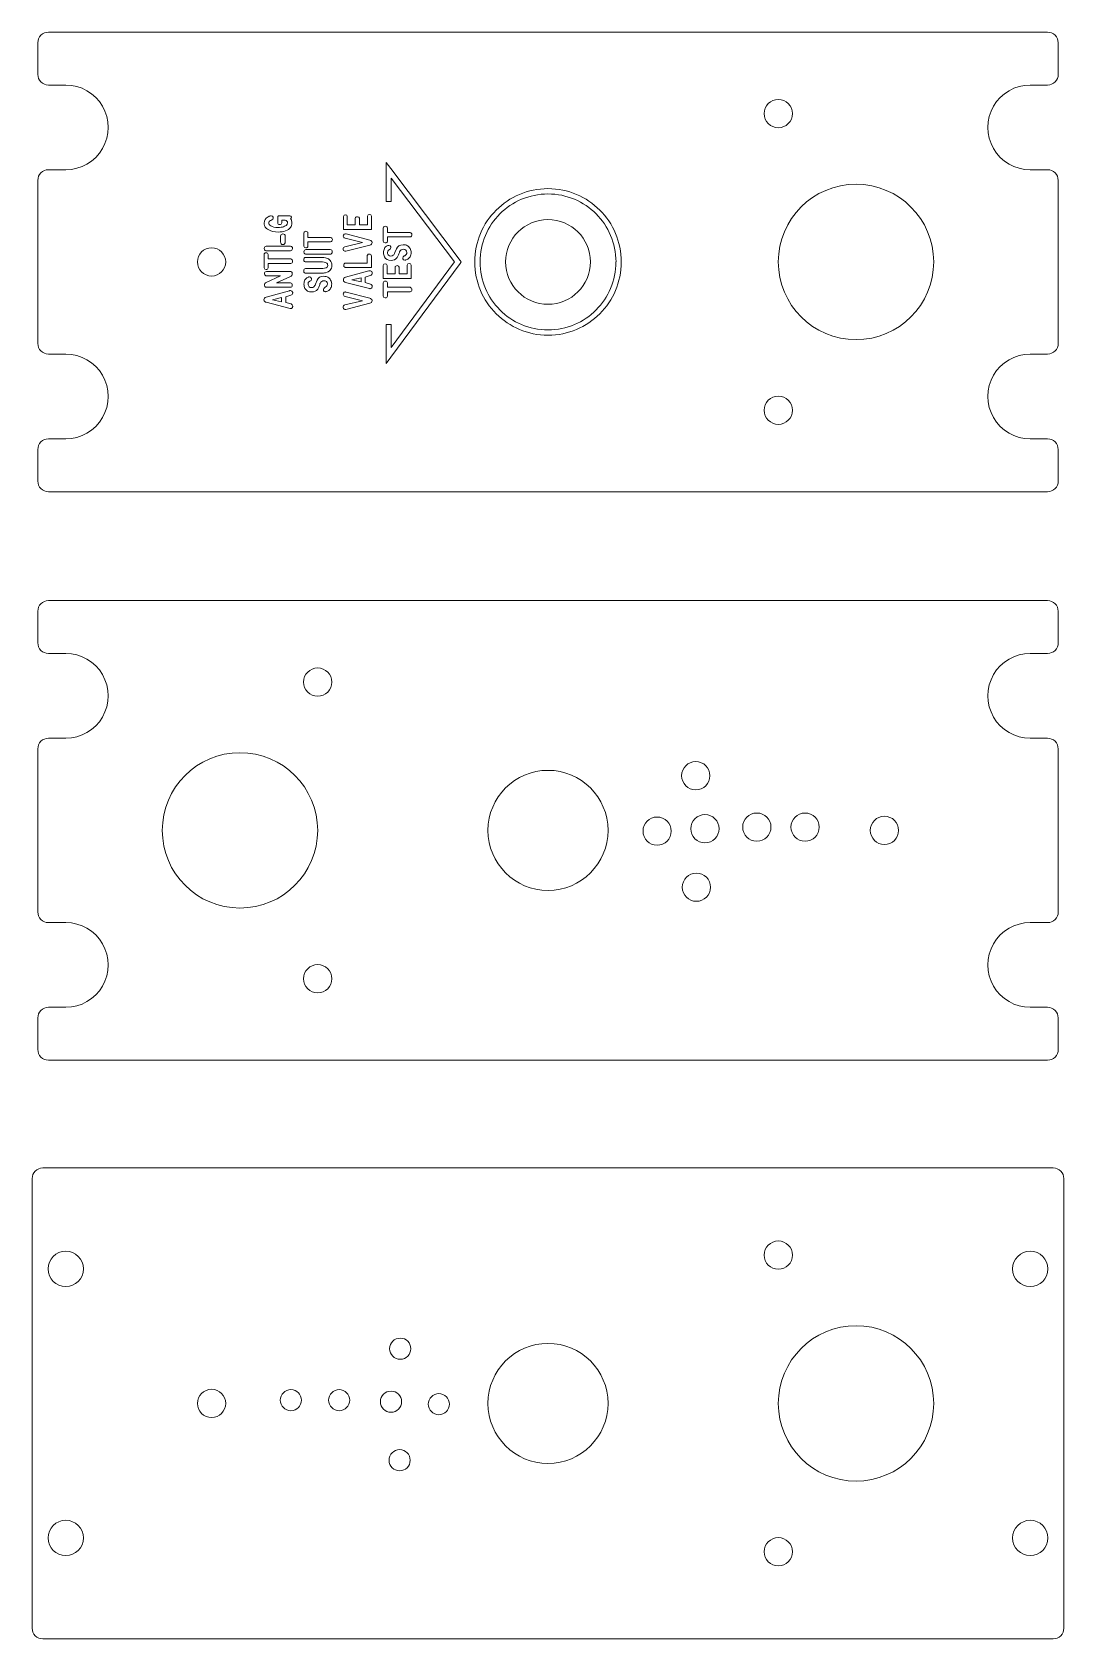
# Model space of a CAD drawing. Header units: millimetres. Extents: x -73 to 73, y -114 to 114.
import ezdxf

# ---------------------------------------------------------------- set-up
doc = ezdxf.new("R2010")
doc.units = ezdxf.units.MM
doc.header["$MEASUREMENT"] = 0
doc.layers.add('LED', color=7, linetype='Continuous')

msp = doc.modelspace()

# ---------------------------------------------------------------- linework, layer by layer
at = {"layer": 'LED', "color": 250, "lineweight": 9}
for centre, major_axis, ratio in [((32.604, 102.213), (2.0001, 0), 0.99995), ((32.604, 60.213), (2.0001, 0), 0.99995), ((-32.604, 21.7245), (2.0001, 0), 0.99995), ((-32.604, -20.2755), (2.0001, 0), 0.99995), ((-68.2625, -61.3637), (0, 2.5), 1), ((32.604, -59.4144), (2.0001, 0), 0.99995), ((68.2625, -61.3637), (0, 2.5), 1), ((-68.2625, -99.4637), (0, 2.5), 1), ((68.2625, -99.4637), (0, 2.5), 1), ((32.604, -101.4144), (2.0001, 0), 0.99995)]:
    msp.add_ellipse(centre, major_axis=major_axis, ratio=ratio, dxfattribs=at)
for points, knots in [([(31.5251, 113.7512), (31.5251, 113.7512), (70.7249, 113.7512), (70.7249, 113.7512), (70.7249, 113.7512), (71.1229, 113.7514), (71.5029, 113.5935), (71.7846, 113.3122), (71.7846, 113.3122), (72.0662, 113.0309), (72.2246, 112.6493), (72.2249, 112.2512), (72.2249, 112.2512), (72.2249, 112.2512), (72.2249, 107.7637), (72.2249, 107.7637), (72.2249, 107.7637), (72.2251, 107.3656), (72.0672, 106.9856), (71.7859, 106.704), (71.7859, 106.704), (71.5046, 106.4223), (71.1229, 106.2639), (70.7249, 106.2637), (70.7249, 106.2637), (70.7249, 106.2637), (68.2624, 106.2637), (68.2624, 106.2637), (68.2624, 106.2637), (66.1188, 106.2637), (64.138, 105.1201), (63.0662, 103.2637), (63.0662, 103.2637), (61.9944, 101.4073), (61.9944, 99.1201), (63.0662, 97.2637), (63.0662, 97.2637), (64.138, 95.4073), (66.1188, 94.2637), (68.2624, 94.2637), (68.2624, 94.2637), (68.2624, 94.2637), (70.7249, 94.2637), (70.7249, 94.2637), (70.7249, 94.2637), (71.1229, 94.2639), (71.5029, 94.106), (71.7846, 93.8247), (71.7846, 93.8247), (72.0662, 93.5434), (72.2246, 93.1618), (72.2249, 92.7637), (72.2249, 92.7637), (72.2249, 92.7637), (72.2249, 69.6637), (72.2249, 69.6637), (72.2249, 69.6637), (72.2251, 69.2656), (72.0672, 68.8856), (71.7859, 68.604), (71.7859, 68.604), (71.5046, 68.3223), (71.1229, 68.1639), (70.7249, 68.1637), (70.7249, 68.1637), (70.7249, 68.1637), (68.2624, 68.1637), (68.2624, 68.1637), (68.2624, 68.1637), (66.1188, 68.1637), (64.138, 67.0201), (63.0662, 65.1637), (63.0662, 65.1637), (61.9944, 63.3073), (61.9944, 61.0201), (63.0662, 59.1637), (63.0662, 59.1637), (64.138, 57.3073), (66.1188, 56.1637), (68.2624, 56.1637), (68.2624, 56.1637), (68.2624, 56.1637), (70.7249, 56.1637), (70.7249, 56.1637), (70.7249, 56.1637), (71.1229, 56.1639), (71.5029, 56.006), (71.7846, 55.7247), (71.7846, 55.7247), (72.0662, 55.4434), (72.2246, 55.0618), (72.2249, 54.6637), (72.2249, 54.6637), (72.2249, 54.6637), (72.2249, 50.1762), (72.2249, 50.1762), (72.2249, 50.1762), (72.2251, 49.7781), (72.0672, 49.3981), (71.7859, 49.1165), (71.7859, 49.1165), (71.5046, 48.8348), (71.1229, 48.6764), (70.7249, 48.6762), (70.7249, 48.6762), (70.7249, 48.6762), (31.5274, 48.6762), (31.5274, 48.6762), (31.5274, 48.6762), (31.5266, 48.6762), (31.5259, 48.6762), (31.5251, 48.6762), (31.5251, 48.6762), (31.5251, 48.6762), (-31.5251, 48.6762), (-31.5251, 48.6762), (-31.5251, 48.6762), (-31.5259, 48.6762), (-31.5266, 48.6762), (-31.5274, 48.6762), (-31.5274, 48.6762), (-31.5274, 48.6762), (-70.7249, 48.6762), (-70.7249, 48.6762), (-70.7249, 48.6762), (-71.1229, 48.6764), (-71.5046, 48.8348), (-71.7859, 49.1165), (-71.7859, 49.1165), (-72.0672, 49.3981), (-72.2251, 49.7781), (-72.2249, 50.1762), (-72.2249, 50.1762), (-72.2249, 50.1762), (-72.2249, 54.6637), (-72.2249, 54.6637), (-72.2249, 54.6637), (-72.2246, 55.0618), (-72.0662, 55.4434), (-71.7846, 55.7247), (-71.7846, 55.7247), (-71.5029, 56.006), (-71.1229, 56.1639), (-70.7249, 56.1637), (-70.7249, 56.1637), (-70.7249, 56.1637), (-68.2624, 56.1637), (-68.2624, 56.1637), (-68.2624, 56.1637), (-66.1188, 56.1637), (-64.138, 57.3073), (-63.0662, 59.1637), (-63.0662, 59.1637), (-61.9944, 61.0201), (-61.9944, 63.3073), (-63.0662, 65.1637), (-63.0662, 65.1637), (-64.138, 67.0201), (-66.1188, 68.1637), (-68.2624, 68.1637), (-68.2624, 68.1637), (-68.2624, 68.1637), (-70.7249, 68.1637), (-70.7249, 68.1637), (-70.7249, 68.1637), (-71.1229, 68.1639), (-71.5046, 68.3223), (-71.7859, 68.604), (-71.7859, 68.604), (-72.0672, 68.8856), (-72.2251, 69.2656), (-72.2249, 69.6637), (-72.2249, 69.6637), (-72.2249, 69.6637), (-72.2249, 92.7637), (-72.2249, 92.7637), (-72.2249, 92.7637), (-72.2246, 93.1618), (-72.0662, 93.5434), (-71.7846, 93.8247), (-71.7846, 93.8247), (-71.5029, 94.106), (-71.1229, 94.2639), (-70.7249, 94.2637), (-70.7249, 94.2637), (-70.7249, 94.2637), (-68.2624, 94.2637), (-68.2624, 94.2637), (-68.2624, 94.2637), (-66.1188, 94.2637), (-64.138, 95.4073), (-63.0662, 97.2637), (-63.0662, 97.2637), (-61.9944, 99.1201), (-61.9944, 101.4073), (-63.0662, 103.2637), (-63.0662, 103.2637), (-64.138, 105.1201), (-66.1188, 106.2637), (-68.2624, 106.2637), (-68.2624, 106.2637), (-68.2624, 106.2637), (-70.7249, 106.2637), (-70.7249, 106.2637), (-70.7249, 106.2637), (-71.1229, 106.2639), (-71.5046, 106.4223), (-71.7859, 106.704), (-71.7859, 106.704), (-72.0672, 106.9856), (-72.2251, 107.3656), (-72.2249, 107.7637), (-72.2249, 107.7637), (-72.2249, 107.7637), (-72.2249, 112.2512), (-72.2249, 112.2512), (-72.2249, 112.2512), (-72.2246, 112.6493), (-72.0662, 113.0309), (-71.7846, 113.3122), (-71.7846, 113.3122), (-71.5029, 113.5935), (-71.1229, 113.7514), (-70.7249, 113.7512), (-70.7249, 113.7512), (-70.7249, 113.7512), (-31.5251, 113.7512), (-31.5251, 113.7512), (-31.5251, 113.7512), (-31.5251, 113.7512), (31.5251, 113.7512), (31.5251, 113.7512)], [0, 0, 0, 0, 0.01694915, 0.01694915, 0.01694915, 0.01694915, 0.03389831, 0.03389831, 0.03389831, 0.03389831, 0.05084746, 0.05084746, 0.05084746, 0.05084746, 0.06779661, 0.06779661, 0.06779661, 0.06779661, 0.08474576, 0.08474576, 0.08474576, 0.08474576, 0.10169492, 0.10169492, 0.10169492, 0.10169492, 0.11864407, 0.11864407, 0.11864407, 0.11864407, 0.13559322, 0.13559322, 0.13559322, 0.13559322, 0.15254237, 0.15254237, 0.15254237, 0.15254237, 0.16949153, 0.16949153, 0.16949153, 0.16949153, 0.18644068, 0.18644068, 0.18644068, 0.18644068, 0.20338983, 0.20338983, 0.20338983, 0.20338983, 0.22033898, 0.22033898, 0.22033898, 0.22033898, 0.23728814, 0.23728814, 0.23728814, 0.23728814, 0.25423729, 0.25423729, 0.25423729, 0.25423729, 0.27118644, 0.27118644, 0.27118644, 0.27118644, 0.28813559, 0.28813559, 0.28813559, 0.28813559, 0.30508475, 0.30508475, 0.30508475, 0.30508475, 0.3220339, 0.3220339, 0.3220339, 0.3220339, 0.33898305, 0.33898305, 0.33898305, 0.33898305, 0.3559322, 0.3559322, 0.3559322, 0.3559322, 0.37288136, 0.37288136, 0.37288136, 0.37288136, 0.38983051, 0.38983051, 0.38983051, 0.38983051, 0.40677966, 0.40677966, 0.40677966, 0.40677966, 0.42372881, 0.42372881, 0.42372881, 0.42372881, 0.44067797, 0.44067797, 0.44067797, 0.44067797, 0.45762712, 0.45762712, 0.45762712, 0.45762712, 0.47457627, 0.47457627, 0.47457627, 0.47457627, 0.49152542, 0.49152542, 0.49152542, 0.49152542, 0.50847458, 0.50847458, 0.50847458, 0.50847458, 0.52542373, 0.52542373, 0.52542373, 0.52542373, 0.54237288, 0.54237288, 0.54237288, 0.54237288, 0.55932203, 0.55932203, 0.55932203, 0.55932203, 0.57627119, 0.57627119, 0.57627119, 0.57627119, 0.59322034, 0.59322034, 0.59322034, 0.59322034, 0.61016949, 0.61016949, 0.61016949, 0.61016949, 0.62711864, 0.62711864, 0.62711864, 0.62711864, 0.6440678, 0.6440678, 0.6440678, 0.6440678, 0.66101695, 0.66101695, 0.66101695, 0.66101695, 0.6779661, 0.6779661, 0.6779661, 0.6779661, 0.69491525, 0.69491525, 0.69491525, 0.69491525, 0.71186441, 0.71186441, 0.71186441, 0.71186441, 0.72881356, 0.72881356, 0.72881356, 0.72881356, 0.74576271, 0.74576271, 0.74576271, 0.74576271, 0.76271186, 0.76271186, 0.76271186, 0.76271186, 0.77966102, 0.77966102, 0.77966102, 0.77966102, 0.79661017, 0.79661017, 0.79661017, 0.79661017, 0.81355932, 0.81355932, 0.81355932, 0.81355932, 0.83050847, 0.83050847, 0.83050847, 0.83050847, 0.84745763, 0.84745763, 0.84745763, 0.84745763, 0.86440678, 0.86440678, 0.86440678, 0.86440678, 0.88135593, 0.88135593, 0.88135593, 0.88135593, 0.89830508, 0.89830508, 0.89830508, 0.89830508, 0.91525424, 0.91525424, 0.91525424, 0.91525424, 0.93220339, 0.93220339, 0.93220339, 0.93220339, 0.94915254, 0.94915254, 0.94915254, 0.94915254, 0.96610169, 0.96610169, 0.96610169, 0.96610169, 1, 1, 1, 1]), ([(43.604, 92.214), (49.6783, 92.214), (54.6038, 87.2876), (54.6038, 81.213), (54.6038, 81.213), (54.6039, 75.1404), (49.6782, 70.2135), (43.604, 70.2135), (43.604, 70.2135), (37.5301, 70.2138), (32.6039, 75.1392), (32.6039, 81.213), (32.6039, 81.213), (32.6044, 87.289), (37.5298, 92.2133), (43.604, 92.214)], [0, 0, 0, 0, 0.2, 0.2, 0.2, 0.2, 0.4, 0.4, 0.4, 0.4, 0.6, 0.6, 0.6, 0.6, 1, 1, 1, 1]), ([(-0.0002, 87.2137), (-3.3133, 87.2137), (-6.0001, 84.5265), (-6.0001, 81.2134), (-6.0001, 81.2134), (-5.9999, 77.9009), (-3.3133, 75.2137), (-0.0001, 75.2137), (-0.0001, 75.2137), (3.3132, 75.2137), (5.9998, 77.9003), (5.9998, 81.2134), (5.9998, 81.2134), (5.9999, 84.5275), (3.3131, 87.2133), (-0.0002, 87.2137)], [0, 0, 0, 0, 0.2, 0.2, 0.2, 0.2, 0.4, 0.4, 0.4, 0.4, 0.6, 0.6, 0.6, 0.6, 1, 1, 1, 1]), ([(-47.627, 83.2139), (-46.5228, 83.2139), (-45.6271, 82.3178), (-45.6271, 81.2134), (-45.6271, 81.2134), (-45.6271, 80.1093), (-46.5228, 79.2135), (-47.6271, 79.2135), (-47.6271, 79.2135), (-48.7314, 79.2141), (-49.6271, 80.1091), (-49.6271, 81.2134), (-49.6271, 81.2134), (-49.6269, 82.3185), (-48.7314, 83.2133), (-47.627, 83.2139)], [0, 0, 0, 0, 0.2, 0.2, 0.2, 0.2, 0.4, 0.4, 0.4, 0.4, 0.6, 0.6, 0.6, 0.6, 1, 1, 1, 1]), ([(-31.5251, 33.2627), (-31.5251, 33.2627), (-70.7249, 33.2627), (-70.7249, 33.2627), (-70.7249, 33.2627), (-71.1229, 33.2629), (-71.5029, 33.105), (-71.7846, 32.8237), (-71.7846, 32.8237), (-72.0662, 32.5424), (-72.2246, 32.1608), (-72.2249, 31.7627), (-72.2249, 31.7627), (-72.2249, 31.7627), (-72.2249, 27.2752), (-72.2249, 27.2752), (-72.2249, 27.2752), (-72.2251, 26.8771), (-72.0672, 26.4971), (-71.7859, 26.2155), (-71.7859, 26.2155), (-71.5046, 25.9338), (-71.1229, 25.7754), (-70.7249, 25.7752), (-70.7249, 25.7752), (-70.7249, 25.7752), (-68.2624, 25.7752), (-68.2624, 25.7752), (-68.2624, 25.7752), (-66.1188, 25.7752), (-64.138, 24.6316), (-63.0662, 22.7752), (-63.0662, 22.7752), (-61.9944, 20.9188), (-61.9944, 18.6316), (-63.0662, 16.7752), (-63.0662, 16.7752), (-64.138, 14.9188), (-66.1188, 13.7752), (-68.2624, 13.7752), (-68.2624, 13.7752), (-68.2624, 13.7752), (-70.7249, 13.7752), (-70.7249, 13.7752), (-70.7249, 13.7752), (-71.1229, 13.7754), (-71.5029, 13.6175), (-71.7846, 13.3362), (-71.7846, 13.3362), (-72.0662, 13.0549), (-72.2246, 12.6733), (-72.2249, 12.2752), (-72.2249, 12.2752), (-72.2249, 12.2752), (-72.2249, -10.8248), (-72.2249, -10.8248), (-72.2249, -10.8248), (-72.2251, -11.2229), (-72.0672, -11.6029), (-71.7859, -11.8845), (-71.7859, -11.8845), (-71.5046, -12.1662), (-71.1229, -12.3246), (-70.7249, -12.3248), (-70.7249, -12.3248), (-70.7249, -12.3248), (-68.2624, -12.3248), (-68.2624, -12.3248), (-68.2624, -12.3248), (-66.1188, -12.3248), (-64.138, -13.4684), (-63.0662, -15.3248), (-63.0662, -15.3248), (-61.9944, -17.1812), (-61.9944, -19.4684), (-63.0662, -21.3248), (-63.0662, -21.3248), (-64.138, -23.1812), (-66.1188, -24.3248), (-68.2624, -24.3248), (-68.2624, -24.3248), (-68.2624, -24.3248), (-70.7249, -24.3248), (-70.7249, -24.3248), (-70.7249, -24.3248), (-71.1229, -24.3246), (-71.5029, -24.4825), (-71.7846, -24.7638), (-71.7846, -24.7638), (-72.0662, -25.0451), (-72.2246, -25.4267), (-72.2249, -25.8248), (-72.2249, -25.8248), (-72.2249, -25.8248), (-72.2249, -30.3123), (-72.2249, -30.3123), (-72.2249, -30.3123), (-72.2251, -30.7104), (-72.0672, -31.0904), (-71.7859, -31.372), (-71.7859, -31.372), (-71.5046, -31.6537), (-71.1229, -31.8121), (-70.7249, -31.8123), (-70.7249, -31.8123), (-70.7249, -31.8123), (-31.5274, -31.8123), (-31.5274, -31.8123), (-31.5274, -31.8123), (-31.5266, -31.8123), (-31.5259, -31.8123), (-31.5251, -31.8123), (-31.5251, -31.8123), (-31.5251, -31.8123), (31.5251, -31.8123), (31.5251, -31.8123), (31.5251, -31.8123), (31.5259, -31.8123), (31.5266, -31.8123), (31.5274, -31.8123), (31.5274, -31.8123), (31.5274, -31.8123), (70.7249, -31.8123), (70.7249, -31.8123), (70.7249, -31.8123), (71.1229, -31.8121), (71.5046, -31.6537), (71.7859, -31.372), (71.7859, -31.372), (72.0672, -31.0904), (72.2251, -30.7104), (72.2249, -30.3123), (72.2249, -30.3123), (72.2249, -30.3123), (72.2249, -25.8248), (72.2249, -25.8248), (72.2249, -25.8248), (72.2246, -25.4267), (72.0662, -25.0451), (71.7846, -24.7638), (71.7846, -24.7638), (71.5029, -24.4825), (71.1229, -24.3246), (70.7249, -24.3248), (70.7249, -24.3248), (70.7249, -24.3248), (68.2624, -24.3248), (68.2624, -24.3248), (68.2624, -24.3248), (66.1188, -24.3248), (64.138, -23.1812), (63.0662, -21.3248), (63.0662, -21.3248), (61.9944, -19.4684), (61.9944, -17.1812), (63.0662, -15.3248), (63.0662, -15.3248), (64.138, -13.4684), (66.1188, -12.3248), (68.2624, -12.3248), (68.2624, -12.3248), (68.2624, -12.3248), (70.7249, -12.3248), (70.7249, -12.3248), (70.7249, -12.3248), (71.1229, -12.3246), (71.5046, -12.1662), (71.7859, -11.8845), (71.7859, -11.8845), (72.0672, -11.6029), (72.2251, -11.2229), (72.2249, -10.8248), (72.2249, -10.8248), (72.2249, -10.8248), (72.2249, 12.2752), (72.2249, 12.2752), (72.2249, 12.2752), (72.2246, 12.6733), (72.0662, 13.0549), (71.7846, 13.3362), (71.7846, 13.3362), (71.5029, 13.6175), (71.1229, 13.7754), (70.7249, 13.7752), (70.7249, 13.7752), (70.7249, 13.7752), (68.2624, 13.7752), (68.2624, 13.7752), (68.2624, 13.7752), (66.1188, 13.7752), (64.138, 14.9188), (63.0662, 16.7752), (63.0662, 16.7752), (61.9944, 18.6316), (61.9944, 20.9188), (63.0662, 22.7752), (63.0662, 22.7752), (64.138, 24.6316), (66.1188, 25.7752), (68.2624, 25.7752), (68.2624, 25.7752), (68.2624, 25.7752), (70.7249, 25.7752), (70.7249, 25.7752), (70.7249, 25.7752), (71.1229, 25.7754), (71.5046, 25.9338), (71.7859, 26.2155), (71.7859, 26.2155), (72.0672, 26.4971), (72.2251, 26.8771), (72.2249, 27.2752), (72.2249, 27.2752), (72.2249, 27.2752), (72.2249, 31.7627), (72.2249, 31.7627), (72.2249, 31.7627), (72.2246, 32.1608), (72.0662, 32.5424), (71.7846, 32.8237), (71.7846, 32.8237), (71.5029, 33.105), (71.1229, 33.2629), (70.7249, 33.2627), (70.7249, 33.2627), (70.7249, 33.2627), (31.5251, 33.2627), (31.5251, 33.2627), (31.5251, 33.2627), (31.5251, 33.2627), (-31.5251, 33.2627), (-31.5251, 33.2627)], [0, 0, 0, 0, 0.01694915, 0.01694915, 0.01694915, 0.01694915, 0.03389831, 0.03389831, 0.03389831, 0.03389831, 0.05084746, 0.05084746, 0.05084746, 0.05084746, 0.06779661, 0.06779661, 0.06779661, 0.06779661, 0.08474576, 0.08474576, 0.08474576, 0.08474576, 0.10169492, 0.10169492, 0.10169492, 0.10169492, 0.11864407, 0.11864407, 0.11864407, 0.11864407, 0.13559322, 0.13559322, 0.13559322, 0.13559322, 0.15254237, 0.15254237, 0.15254237, 0.15254237, 0.16949153, 0.16949153, 0.16949153, 0.16949153, 0.18644068, 0.18644068, 0.18644068, 0.18644068, 0.20338983, 0.20338983, 0.20338983, 0.20338983, 0.22033898, 0.22033898, 0.22033898, 0.22033898, 0.23728814, 0.23728814, 0.23728814, 0.23728814, 0.25423729, 0.25423729, 0.25423729, 0.25423729, 0.27118644, 0.27118644, 0.27118644, 0.27118644, 0.28813559, 0.28813559, 0.28813559, 0.28813559, 0.30508475, 0.30508475, 0.30508475, 0.30508475, 0.3220339, 0.3220339, 0.3220339, 0.3220339, 0.33898305, 0.33898305, 0.33898305, 0.33898305, 0.3559322, 0.3559322, 0.3559322, 0.3559322, 0.37288136, 0.37288136, 0.37288136, 0.37288136, 0.38983051, 0.38983051, 0.38983051, 0.38983051, 0.40677966, 0.40677966, 0.40677966, 0.40677966, 0.42372881, 0.42372881, 0.42372881, 0.42372881, 0.44067797, 0.44067797, 0.44067797, 0.44067797, 0.45762712, 0.45762712, 0.45762712, 0.45762712, 0.47457627, 0.47457627, 0.47457627, 0.47457627, 0.49152542, 0.49152542, 0.49152542, 0.49152542, 0.50847458, 0.50847458, 0.50847458, 0.50847458, 0.52542373, 0.52542373, 0.52542373, 0.52542373, 0.54237288, 0.54237288, 0.54237288, 0.54237288, 0.55932203, 0.55932203, 0.55932203, 0.55932203, 0.57627119, 0.57627119, 0.57627119, 0.57627119, 0.59322034, 0.59322034, 0.59322034, 0.59322034, 0.61016949, 0.61016949, 0.61016949, 0.61016949, 0.62711864, 0.62711864, 0.62711864, 0.62711864, 0.6440678, 0.6440678, 0.6440678, 0.6440678, 0.66101695, 0.66101695, 0.66101695, 0.66101695, 0.6779661, 0.6779661, 0.6779661, 0.6779661, 0.69491525, 0.69491525, 0.69491525, 0.69491525, 0.71186441, 0.71186441, 0.71186441, 0.71186441, 0.72881356, 0.72881356, 0.72881356, 0.72881356, 0.74576271, 0.74576271, 0.74576271, 0.74576271, 0.76271186, 0.76271186, 0.76271186, 0.76271186, 0.77966102, 0.77966102, 0.77966102, 0.77966102, 0.79661017, 0.79661017, 0.79661017, 0.79661017, 0.81355932, 0.81355932, 0.81355932, 0.81355932, 0.83050847, 0.83050847, 0.83050847, 0.83050847, 0.84745763, 0.84745763, 0.84745763, 0.84745763, 0.86440678, 0.86440678, 0.86440678, 0.86440678, 0.88135593, 0.88135593, 0.88135593, 0.88135593, 0.89830508, 0.89830508, 0.89830508, 0.89830508, 0.91525424, 0.91525424, 0.91525424, 0.91525424, 0.93220339, 0.93220339, 0.93220339, 0.93220339, 0.94915254, 0.94915254, 0.94915254, 0.94915254, 0.96610169, 0.96610169, 0.96610169, 0.96610169, 1, 1, 1, 1]), ([(-43.604, 11.7255), (-49.6783, 11.7255), (-54.6038, 6.7991), (-54.6038, 0.7245), (-54.6038, 0.7245), (-54.6039, -5.3481), (-49.6782, -10.275), (-43.604, -10.275), (-43.604, -10.275), (-37.5301, -10.2747), (-32.6039, -5.3493), (-32.6039, 0.7245), (-32.6039, 0.7245), (-32.6044, 6.8005), (-37.5298, 11.7248), (-43.604, 11.7255)], [0, 0, 0, 0, 0.2, 0.2, 0.2, 0.2, 0.4, 0.4, 0.4, 0.4, 0.6, 0.6, 0.6, 0.6, 1, 1, 1, 1]), ([(0.0003, 9.2253), (4.6938, 9.2253), (8.5001, 5.4185), (8.5001, 0.7249), (8.5001, 0.7249), (8.4998, -3.9679), (4.6938, -7.7747), (0.0001, -7.7747), (0.0001, -7.7747), (-4.6937, -7.7747), (-8.4998, -3.9687), (-8.4998, 0.7249), (-8.4998, 0.7249), (-8.4999, 5.4199), (-4.6935, 9.2247), (0.0003, 9.2253)], [0, 0, 0, 0, 0.2, 0.2, 0.2, 0.2, 0.4, 0.4, 0.4, 0.4, 0.6, 0.6, 0.6, 0.6, 1, 1, 1, 1]), ([(47.627, 2.7254), (46.5228, 2.7254), (45.6271, 1.8293), (45.6271, 0.7249), (45.6271, 0.7249), (45.6271, -0.3792), (46.5228, -1.275), (47.6271, -1.275), (47.6271, -1.275), (48.7314, -1.2744), (49.6271, -0.3794), (49.6271, 0.7249), (49.6271, 0.7249), (49.6269, 1.83), (48.7314, 2.7248), (47.627, 2.7254)], [0, 0, 0, 0, 0.2, 0.2, 0.2, 0.2, 0.4, 0.4, 0.4, 0.4, 0.6, 0.6, 0.6, 0.6, 1, 1, 1, 1]), ([(73.025, -48.5762), (73.0247, -48.1781), (72.8663, -47.7965), (72.5847, -47.5152), (72.5847, -47.5152), (72.303, -47.2339), (71.923, -47.076), (71.525, -47.0762), (71.525, -47.0762), (71.525, -47.0762), (-71.525, -47.0762), (-71.525, -47.0762), (-71.525, -47.0762), (-71.9231, -47.0765), (-72.3048, -47.2349), (-72.5861, -47.5165), (-72.5861, -47.5165), (-72.8674, -47.7982), (-73.0253, -48.1781), (-73.025, -48.5762), (-73.025, -48.5762), (-73.025, -48.5762), (-73.025, -112.2512), (-73.025, -112.2512), (-73.025, -112.2512), (-73.0248, -112.6493), (-72.8664, -113.031), (-72.5847, -113.3123), (-72.5847, -113.3123), (-72.3031, -113.5936), (-71.9231, -113.7515), (-71.525, -113.7512), (-71.525, -113.7512), (-71.525, -113.7512), (71.525, -113.7512), (71.525, -113.7512), (71.525, -113.7512), (71.923, -113.751), (72.3047, -113.5926), (72.586, -113.3109), (72.586, -113.3109), (72.8673, -113.0293), (73.0252, -112.6493), (73.025, -112.2512), (73.025, -112.2512), (73.025, -112.2512), (73.025, -48.5762), (73.025, -48.5762)], [0, 0, 0, 0, 0.07692308, 0.07692308, 0.07692308, 0.07692308, 0.15384615, 0.15384615, 0.15384615, 0.15384615, 0.23076923, 0.23076923, 0.23076923, 0.23076923, 0.30769231, 0.30769231, 0.30769231, 0.30769231, 0.38461538, 0.38461538, 0.38461538, 0.38461538, 0.46153846, 0.46153846, 0.46153846, 0.46153846, 0.53846154, 0.53846154, 0.53846154, 0.53846154, 0.61538462, 0.61538462, 0.61538462, 0.61538462, 0.69230769, 0.69230769, 0.69230769, 0.69230769, 0.76923077, 0.76923077, 0.76923077, 0.76923077, 0.84615385, 0.84615385, 0.84615385, 0.84615385, 1, 1, 1, 1]), ([(43.604, -69.4134), (49.6783, -69.4134), (54.6038, -74.3398), (54.6038, -80.4144), (54.6038, -80.4144), (54.6039, -86.487), (49.6782, -91.4139), (43.604, -91.4139), (43.604, -91.4139), (37.5301, -91.4136), (32.6039, -86.4882), (32.6039, -80.4144), (32.6039, -80.4144), (32.6044, -74.3384), (37.5298, -69.4141), (43.604, -69.4134)], [0, 0, 0, 0, 0.2, 0.2, 0.2, 0.2, 0.4, 0.4, 0.4, 0.4, 0.6, 0.6, 0.6, 0.6, 1, 1, 1, 1]), ([(-0.0003, -71.9137), (-4.6938, -71.9137), (-8.5001, -75.7205), (-8.5001, -80.4141), (-8.5001, -80.4141), (-8.4998, -85.1069), (-4.6938, -88.9137), (-0.0001, -88.9137), (-0.0001, -88.9137), (4.6937, -88.9137), (8.4998, -85.1077), (8.4998, -80.4141), (8.4998, -80.4141), (8.4999, -75.7191), (4.6935, -71.9143), (-0.0003, -71.9137)], [0, 0, 0, 0, 0.2, 0.2, 0.2, 0.2, 0.4, 0.4, 0.4, 0.4, 0.6, 0.6, 0.6, 0.6, 1, 1, 1, 1]), ([(-47.627, -78.4135), (-46.5228, -78.4135), (-45.6271, -79.3096), (-45.6271, -80.414), (-45.6271, -80.414), (-45.6271, -81.5181), (-46.5228, -82.4139), (-47.6271, -82.4139), (-47.6271, -82.4139), (-48.7314, -82.4133), (-49.6271, -81.5183), (-49.6271, -80.414), (-49.6271, -80.414), (-49.6269, -79.3089), (-48.7314, -78.4141), (-47.627, -78.4135)], [0, 0, 0, 0, 0.2, 0.2, 0.2, 0.2, 0.4, 0.4, 0.4, 0.4, 0.6, 0.6, 0.6, 0.6, 1, 1, 1, 1])]:
    msp.add_open_spline(points, degree=3, knots=knots, dxfattribs=at)
at = {"layer": 'LED', "color": 240, "lineweight": 9}
for points, knots in [([(-22.9319, 67.9508), (-22.9319, 67.9508), (-22.9319, 72.3618), (-22.9319, 72.3618), (-22.9319, 72.3618), (-22.9319, 72.3618), (-22.1819, 72.3618), (-22.1819, 72.3618), (-22.1819, 72.3618), (-22.1819, 72.3618), (-22.1819, 69.0866), (-22.1819, 69.0866), (-22.1819, 69.0866), (-22.1819, 69.0866), (-13.2171, 81.2083), (-13.2171, 81.2083), (-13.2171, 81.2083), (-13.2171, 81.2083), (-22.1819, 93.0769), (-22.1819, 93.0769), (-22.1819, 93.0769), (-22.1819, 93.0769), (-22.1819, 89.7658), (-22.1819, 89.7658), (-22.1819, 89.7658), (-22.1819, 89.7658), (-22.9319, 89.7658), (-22.9319, 89.7658), (-22.9319, 89.7658), (-22.9319, 89.7658), (-22.9319, 94.1948), (-22.9319, 94.1948), (-22.9319, 94.1948), (-22.9319, 94.1948), (-22.9319, 95.3124), (-22.9319, 95.3124), (-22.9319, 95.3124), (-22.9319, 95.3124), (-22.2581, 94.4204), (-22.2581, 94.4204), (-22.2581, 94.4204), (-22.2581, 94.4204), (-12.4511, 81.4367), (-12.4511, 81.4367), (-12.4511, 81.4367), (-12.4511, 81.4367), (-12.283, 81.2137), (-12.283, 81.2137), (-12.283, 81.2137), (-12.283, 81.2137), (-12.4497, 80.9881), (-12.4497, 80.9881), (-12.4497, 80.9881), (-12.4497, 80.9881), (-22.2566, 67.7281), (-22.2566, 67.7281), (-22.2566, 67.7281), (-22.2566, 67.7281), (-22.9319, 66.8151), (-22.9319, 66.8151), (-22.9319, 66.8151), (-22.9319, 66.8151), (-22.9319, 67.9508), (-22.9319, 67.9508)], [0, 0, 0, 0, 0.05882353, 0.05882353, 0.05882353, 0.05882353, 0.11764706, 0.11764706, 0.11764706, 0.11764706, 0.17647059, 0.17647059, 0.17647059, 0.17647059, 0.23529412, 0.23529412, 0.23529412, 0.23529412, 0.29411765, 0.29411765, 0.29411765, 0.29411765, 0.35294118, 0.35294118, 0.35294118, 0.35294118, 0.41176471, 0.41176471, 0.41176471, 0.41176471, 0.47058824, 0.47058824, 0.47058824, 0.47058824, 0.52941176, 0.52941176, 0.52941176, 0.52941176, 0.58823529, 0.58823529, 0.58823529, 0.58823529, 0.64705882, 0.64705882, 0.64705882, 0.64705882, 0.70588235, 0.70588235, 0.70588235, 0.70588235, 0.76470588, 0.76470588, 0.76470588, 0.76470588, 0.82352941, 0.82352941, 0.82352941, 0.82352941, 0.88235294, 0.88235294, 0.88235294, 0.88235294, 1, 1, 1, 1]), ([(-7.3358, 88.5495), (-5.4584, 90.4271), (-2.8647, 91.5888), (-0.0003, 91.5888), (-0.0003, 91.5888), (-0.0003, 91.5888), (-0.0002, 91.5875), (-0.0002, 91.5875), (-0.0002, 91.5875), (2.8655, 91.5872), (5.4593, 90.4263), (7.336, 88.5495), (7.336, 88.5495), (9.2125, 86.6732), (10.3733, 84.0793), (10.3734, 81.2134), (10.3734, 81.2134), (10.3734, 81.2134), (10.375, 81.2136), (10.375, 81.2136), (10.375, 81.2136), (10.375, 78.3493), (9.2133, 75.7551), (7.3357, 73.8777), (7.3357, 73.8777), (5.4583, 72.0002), (2.8642, 70.8385), (-0.0001, 70.8385), (-0.0001, 70.8385), (-2.8642, 70.8387), (-5.4582, 72.0002), (-7.3358, 73.8778), (-7.3358, 73.8778), (-9.2132, 75.7555), (-10.3751, 78.3493), (-10.3751, 81.2134), (-10.3751, 81.2134), (-10.3751, 84.0779), (-9.2135, 86.6718), (-7.3358, 88.5495)], [0, 0, 0, 0, 0.09090909, 0.09090909, 0.09090909, 0.09090909, 0.18181818, 0.18181818, 0.18181818, 0.18181818, 0.27272727, 0.27272727, 0.27272727, 0.27272727, 0.36363636, 0.36363636, 0.36363636, 0.36363636, 0.45454545, 0.45454545, 0.45454545, 0.45454545, 0.54545455, 0.54545455, 0.54545455, 0.54545455, 0.63636364, 0.63636364, 0.63636364, 0.63636364, 0.72727273, 0.72727273, 0.72727273, 0.72727273, 0.81818182, 0.81818182, 0.81818182, 0.81818182, 1, 1, 1, 1]), ([(-0.0002, 90.839), (-2.6577, 90.839), (-5.0641, 89.7611), (-6.8058, 88.0192), (-6.8058, 88.0192), (-8.5475, 86.2774), (-9.6251, 83.8709), (-9.6251, 81.2134), (-9.6251, 81.2134), (-9.625, 78.5563), (-8.5474, 76.1498), (-6.8056, 74.408), (-6.8056, 74.408), (-5.0637, 72.6665), (-2.6575, 71.5886), (-0.0001, 71.5886), (-0.0001, 71.5886), (2.6575, 71.5888), (5.0637, 72.6661), (6.8055, 74.4078), (6.8055, 74.4078), (8.5474, 76.1498), (9.6249, 78.556), (9.6249, 81.2134), (9.6249, 81.2134), (9.6249, 81.2134), (9.6265, 81.2136), (9.6265, 81.2136), (9.6265, 81.2136), (9.6265, 83.8705), (8.5482, 86.2768), (6.8058, 88.0194), (6.8058, 88.0194), (5.0633, 89.7623), (2.6563, 90.8402), (-0.0003, 90.8402), (-0.0003, 90.8402), (-0.0003, 90.8402), (-0.0002, 90.839), (-0.0002, 90.839)], [0, 0, 0, 0, 0.09090909, 0.09090909, 0.09090909, 0.09090909, 0.18181818, 0.18181818, 0.18181818, 0.18181818, 0.27272727, 0.27272727, 0.27272727, 0.27272727, 0.36363636, 0.36363636, 0.36363636, 0.36363636, 0.45454545, 0.45454545, 0.45454545, 0.45454545, 0.54545455, 0.54545455, 0.54545455, 0.54545455, 0.63636364, 0.63636364, 0.63636364, 0.63636364, 0.72727273, 0.72727273, 0.72727273, 0.72727273, 0.81818182, 0.81818182, 0.81818182, 0.81818182, 1, 1, 1, 1]), ([(-36.3809, 87.2515), (-36.2975, 87.1033), (-36.2553, 86.9303), (-36.2553, 86.7334), (-36.2553, 86.7334), (-36.2553, 86.485), (-36.3247, 86.2663), (-36.4635, 86.0777), (-36.4635, 86.0777), (-36.6163, 85.8698), (-36.8476, 85.7113), (-37.1558, 85.6039), (-37.1558, 85.6039), (-37.4524, 85.5001), (-37.7985, 85.4482), (-38.1934, 85.4482), (-38.1934, 85.4482), (-38.7295, 85.4482), (-39.1773, 85.545), (-39.5366, 85.7392), (-39.5366, 85.7392), (-39.7687, 85.8655), (-39.934, 85.9981), (-40.0331, 86.1376), (-40.0331, 86.1376), (-40.138, 86.2877), (-40.19, 86.4811), (-40.19, 86.7163), (-40.19, 86.7163), (-40.19, 87.1041), (-40.0034, 87.3991), (-39.6291, 87.6024), (-39.6291, 87.6024), (-39.5581, 87.641), (-39.511, 87.6637), (-39.4887, 87.672), (-39.4887, 87.672), (-39.4243, 87.6909), (-39.359, 87.7105), (-39.2946, 87.7294), (-39.2946, 87.7294), (-39.2557, 87.7459), (-39.2153, 87.754), (-39.1715, 87.754), (-39.1715, 87.754), (-39.0509, 87.7541), (-38.9658, 87.6843), (-38.917, 87.545), (-38.917, 87.545), (-38.903, 87.505), (-38.8956, 87.4663), (-38.8956, 87.4294), (-38.8956, 87.4294), (-38.8956, 87.3105), (-38.9583, 87.2213), (-39.0847, 87.1605), (-39.0847, 87.1605), (-39.1103, 87.1557), (-39.1277, 87.1514), (-39.1376, 87.1482), (-39.1376, 87.1482), (-39.1376, 87.1482), (-39.1376, 87.1482), (-39.1376, 87.1482), (-39.1376, 87.1482), (-39.1277, 87.1482), (-39.1326, 87.1441), (-39.1525, 87.1367), (-39.1525, 87.1367), (-39.1814, 87.1287), (-39.2309, 87.1057), (-39.302, 87.0696), (-39.302, 87.0696), (-39.3904, 87.0229), (-39.4515, 86.976), (-39.4837, 86.9303), (-39.4837, 86.9303), (-39.5176, 86.8785), (-39.535, 86.8055), (-39.5366, 86.7114), (-39.5366, 86.7114), (-39.5399, 86.6277), (-39.5184, 86.5564), (-39.4713, 86.495), (-39.4713, 86.495), (-39.4193, 86.4261), (-39.3458, 86.3639), (-39.2483, 86.3081), (-39.2483, 86.3081), (-39.0096, 86.1687), (-38.6675, 86.099), (-38.2223, 86.099), (-38.2223, 86.099), (-37.8935, 86.0991), (-37.6283, 86.1342), (-37.4267, 86.2055), (-37.4267, 86.2055), (-37.2252, 86.2772), (-37.0864, 86.3474), (-37.0104, 86.4163), (-37.0104, 86.4163), (-36.9228, 86.4934), (-36.8757, 86.5983), (-36.8675, 86.7334), (-36.8675, 86.7334), (-36.8608, 86.8294), (-36.8972, 86.9179), (-36.9765, 86.9999), (-36.9765, 86.9999), (-37.0459, 87.0737), (-37.1211, 87.117), (-37.2012, 87.1319), (-37.2012, 87.1319), (-37.2012, 87.1319), (-37.6903, 87.1319), (-37.6903, 87.1319), (-37.6903, 87.1319), (-37.6903, 87.1319), (-37.6903, 86.7523), (-37.6903, 86.7523), (-37.6903, 86.7523), (-37.6936, 86.5858), (-37.7853, 86.5023), (-37.9662, 86.5023), (-37.9662, 86.5023), (-38.1455, 86.5023), (-38.2454, 86.5858), (-38.2661, 86.7522), (-38.2661, 86.7522), (-38.2661, 86.7522), (-38.2661, 87.6), (-38.2661, 87.6), (-38.2661, 87.6), (-38.2644, 87.6319), (-38.2471, 87.6629), (-38.2132, 87.6933), (-38.2132, 87.6933), (-38.1727, 87.7271), (-38.1248, 87.7441), (-38.0703, 87.7441), (-38.0703, 87.7441), (-38.0703, 87.7441), (-36.5428, 87.7441), (-36.5428, 87.7441), (-36.5428, 87.7441), (-36.4024, 87.7271), (-36.333, 87.6556), (-36.333, 87.5303), (-36.333, 87.5303), (-36.333, 87.4508), (-36.3685, 87.3859), (-36.4387, 87.3385), (-36.4387, 87.3385), (-36.4437, 87.3351), (-36.4462, 87.331), (-36.4462, 87.3261), (-36.4462, 87.3261), (-36.4462, 87.318), (-36.4363, 87.3055), (-36.4164, 87.2877), (-36.4164, 87.2877), (-36.3958, 87.2704), (-36.3842, 87.2581), (-36.3809, 87.2515)], [0, 0, 0, 0, 0.02380952, 0.02380952, 0.02380952, 0.02380952, 0.04761905, 0.04761905, 0.04761905, 0.04761905, 0.07142857, 0.07142857, 0.07142857, 0.07142857, 0.0952381, 0.0952381, 0.0952381, 0.0952381, 0.11904762, 0.11904762, 0.11904762, 0.11904762, 0.14285714, 0.14285714, 0.14285714, 0.14285714, 0.16666667, 0.16666667, 0.16666667, 0.16666667, 0.19047619, 0.19047619, 0.19047619, 0.19047619, 0.21428571, 0.21428571, 0.21428571, 0.21428571, 0.23809524, 0.23809524, 0.23809524, 0.23809524, 0.26190476, 0.26190476, 0.26190476, 0.26190476, 0.28571429, 0.28571429, 0.28571429, 0.28571429, 0.30952381, 0.30952381, 0.30952381, 0.30952381, 0.33333333, 0.33333333, 0.33333333, 0.33333333, 0.35714286, 0.35714286, 0.35714286, 0.35714286, 0.38095238, 0.38095238, 0.38095238, 0.38095238, 0.4047619, 0.4047619, 0.4047619, 0.4047619, 0.42857143, 0.42857143, 0.42857143, 0.42857143, 0.45238095, 0.45238095, 0.45238095, 0.45238095, 0.47619048, 0.47619048, 0.47619048, 0.47619048, 0.5, 0.5, 0.5, 0.5, 0.52380952, 0.52380952, 0.52380952, 0.52380952, 0.54761905, 0.54761905, 0.54761905, 0.54761905, 0.57142857, 0.57142857, 0.57142857, 0.57142857, 0.5952381, 0.5952381, 0.5952381, 0.5952381, 0.61904762, 0.61904762, 0.61904762, 0.61904762, 0.64285714, 0.64285714, 0.64285714, 0.64285714, 0.66666667, 0.66666667, 0.66666667, 0.66666667, 0.69047619, 0.69047619, 0.69047619, 0.69047619, 0.71428571, 0.71428571, 0.71428571, 0.71428571, 0.73809524, 0.73809524, 0.73809524, 0.73809524, 0.76190476, 0.76190476, 0.76190476, 0.76190476, 0.78571429, 0.78571429, 0.78571429, 0.78571429, 0.80952381, 0.80952381, 0.80952381, 0.80952381, 0.83333333, 0.83333333, 0.83333333, 0.83333333, 0.85714286, 0.85714286, 0.85714286, 0.85714286, 0.88095238, 0.88095238, 0.88095238, 0.88095238, 0.9047619, 0.9047619, 0.9047619, 0.9047619, 0.92857143, 0.92857143, 0.92857143, 0.92857143, 0.95238095, 0.95238095, 0.95238095, 0.95238095, 1, 1, 1, 1]), ([(-25.0031, 85.8037), (-25.0031, 85.8037), (-28.97, 85.8037), (-28.97, 85.8037), (-28.97, 85.8037), (-28.97, 85.8037), (-28.97, 87.6429), (-28.97, 87.6429), (-28.97, 87.6429), (-28.9122, 87.7953), (-28.818, 87.8707), (-28.6891, 87.8707), (-28.6891, 87.8707), (-28.5247, 87.8708), (-28.4322, 87.7953), (-28.4132, 87.6429), (-28.4132, 87.6429), (-28.4132, 87.6429), (-28.4132, 86.4445), (-28.4132, 86.4445), (-28.4132, 86.4445), (-28.4132, 86.4445), (-27.2757, 86.4445), (-27.2757, 86.4445), (-27.2757, 86.4445), (-27.2757, 86.4445), (-27.2757, 87.3888), (-27.2757, 87.3888), (-27.2757, 87.3888), (-27.2534, 87.5437), (-27.1517, 87.6214), (-26.9708, 87.6214), (-26.9708, 87.6214), (-26.8048, 87.6216), (-26.7123, 87.5437), (-26.6949, 87.3888), (-26.6949, 87.3888), (-26.6949, 87.3888), (-26.6949, 86.4445), (-26.6949, 86.4445), (-26.6949, 86.4445), (-26.6949, 86.4445), (-25.5449, 86.4445), (-25.5449, 86.4445), (-25.5449, 86.4445), (-25.5449, 86.4445), (-25.5449, 87.6978), (-25.5449, 87.6978), (-25.5449, 87.6978), (-25.5301, 87.8504), (-25.4409, 87.9265), (-25.2765, 87.9265), (-25.2765, 87.9265), (-25.1104, 87.9266), (-25.0196, 87.8503), (-25.0031, 87.6985), (-25.0031, 87.6985), (-25.0031, 87.6985), (-25.0031, 85.8037), (-25.0031, 85.8037)], [0, 0, 0, 0, 0.0625, 0.0625, 0.0625, 0.0625, 0.125, 0.125, 0.125, 0.125, 0.1875, 0.1875, 0.1875, 0.1875, 0.25, 0.25, 0.25, 0.25, 0.3125, 0.3125, 0.3125, 0.3125, 0.375, 0.375, 0.375, 0.375, 0.4375, 0.4375, 0.4375, 0.4375, 0.5, 0.5, 0.5, 0.5, 0.5625, 0.5625, 0.5625, 0.5625, 0.625, 0.625, 0.625, 0.625, 0.6875, 0.6875, 0.6875, 0.6875, 0.75, 0.75, 0.75, 0.75, 0.8125, 0.8125, 0.8125, 0.8125, 0.875, 0.875, 0.875, 0.875, 1, 1, 1, 1]), ([(-37.1946, 84.0581), (-37.1963, 83.9425), (-37.2326, 83.8491), (-37.3037, 83.7768), (-37.3037, 83.7768), (-37.3697, 83.7114), (-37.4482, 83.6786), (-37.5383, 83.6786), (-37.5383, 83.6786), (-37.625, 83.6786), (-37.6994, 83.7096), (-37.7613, 83.772), (-37.7613, 83.772), (-37.8307, 83.8394), (-37.8704, 83.9351), (-37.8819, 84.058), (-37.8819, 84.058), (-37.8819, 84.058), (-37.8745, 84.8435), (-37.8745, 84.8435), (-37.8745, 84.8435), (-37.8646, 84.9542), (-37.8249, 85.0408), (-37.7555, 85.1047), (-37.7555, 85.1047), (-37.6927, 85.1616), (-37.6176, 85.1893), (-37.5284, 85.1893), (-37.5284, 85.1893), (-37.4383, 85.1893), (-37.3607, 85.1598), (-37.2962, 85.1007), (-37.2962, 85.1007), (-37.2268, 85.0352), (-37.193, 84.9491), (-37.1946, 84.8434), (-37.1946, 84.8434), (-37.1946, 84.8434), (-37.1946, 84.0581), (-37.1946, 84.0581)], [0, 0, 0, 0, 0.09090909, 0.09090909, 0.09090909, 0.09090909, 0.18181818, 0.18181818, 0.18181818, 0.18181818, 0.27272727, 0.27272727, 0.27272727, 0.27272727, 0.36363636, 0.36363636, 0.36363636, 0.36363636, 0.45454545, 0.45454545, 0.45454545, 0.45454545, 0.54545455, 0.54545455, 0.54545455, 0.54545455, 0.63636364, 0.63636364, 0.63636364, 0.63636364, 0.72727273, 0.72727273, 0.72727273, 0.72727273, 0.81818182, 0.81818182, 0.81818182, 0.81818182, 1, 1, 1, 1]), ([(-33.9927, 84.6946), (-33.9927, 84.6946), (-30.7734, 84.6946), (-30.7734, 84.6946), (-30.7734, 84.6946), (-30.6057, 84.6276), (-30.523, 84.5192), (-30.5263, 84.3707), (-30.5263, 84.3707), (-30.533, 84.1799), (-30.6147, 84.074), (-30.7734, 84.0536), (-30.7734, 84.0536), (-30.7734, 84.0536), (-33.9927, 84.0537), (-33.9927, 84.0537), (-33.9927, 84.0537), (-33.9927, 84.0537), (-33.9927, 83.4439), (-33.9927, 83.4439), (-33.9927, 83.4439), (-34.01, 83.2791), (-34.11, 83.1961), (-34.2901, 83.1961), (-34.2901, 83.1961), (-34.4478, 83.1961), (-34.5395, 83.279), (-34.5635, 83.4437), (-34.5635, 83.4437), (-34.5635, 83.4437), (-34.5635, 85.3069), (-34.5635, 85.3069), (-34.5635, 85.3069), (-34.5428, 85.475), (-34.4478, 85.5593), (-34.2801, 85.5593), (-34.2801, 85.5593), (-34.1049, 85.5594), (-34.0092, 85.4749), (-33.9927, 85.3068), (-33.9927, 85.3068), (-33.9927, 85.3068), (-33.9927, 84.6946), (-33.9927, 84.6946)], [0, 0, 0, 0, 0.08333333, 0.08333333, 0.08333333, 0.08333333, 0.16666667, 0.16666667, 0.16666667, 0.16666667, 0.25, 0.25, 0.25, 0.25, 0.33333333, 0.33333333, 0.33333333, 0.33333333, 0.41666667, 0.41666667, 0.41666667, 0.41666667, 0.5, 0.5, 0.5, 0.5, 0.58333333, 0.58333333, 0.58333333, 0.58333333, 0.66666667, 0.66666667, 0.66666667, 0.66666667, 0.75, 0.75, 0.75, 0.75, 0.83333333, 0.83333333, 0.83333333, 0.83333333, 1, 1, 1, 1]), ([(-25.2253, 84.3003), (-25.164, 84.2823), (-25.1113, 84.26), (-25.0658, 84.2329), (-25.0658, 84.2329), (-24.9576, 84.1657), (-24.9023, 84.0765), (-24.899, 83.9658), (-24.899, 83.9658), (-24.8957, 83.87), (-24.9254, 83.7888), (-24.9882, 83.7216), (-24.9882, 83.7216), (-25.0518, 83.6544), (-25.1303, 83.6134), (-25.2261, 83.5985), (-25.2261, 83.5985), (-25.2261, 83.5985), (-28.609, 82.7202), (-28.609, 82.7202), (-28.609, 82.7202), (-28.8254, 82.7069), (-28.9502, 82.7921), (-28.984, 82.9741), (-28.984, 82.9741), (-28.989, 83.0012), (-28.9915, 83.0264), (-28.9915, 83.0503), (-28.9915, 83.0503), (-28.9915, 83.2011), (-28.913, 83.3001), (-28.756, 83.3502), (-28.756, 83.3502), (-28.756, 83.3502), (-26.2802, 83.9559), (-26.2802, 83.9559), (-26.2802, 83.9559), (-26.2802, 83.9559), (-28.7205, 84.5642), (-28.7205, 84.5642), (-28.7205, 84.5642), (-28.8965, 84.6143), (-28.984, 84.7158), (-28.984, 84.869), (-28.984, 84.869), (-28.984, 84.9093), (-28.9766, 84.9528), (-28.9626, 84.9985), (-28.9626, 84.9985), (-28.9237, 85.1258), (-28.8287, 85.1888), (-28.6767, 85.1888), (-28.6767, 85.1888), (-28.6412, 85.1888), (-28.6073, 85.1856), (-28.5751, 85.179), (-28.5751, 85.179), (-28.5751, 85.179), (-25.2253, 84.3003), (-25.2253, 84.3003)], [0, 0, 0, 0, 0.0625, 0.0625, 0.0625, 0.0625, 0.125, 0.125, 0.125, 0.125, 0.1875, 0.1875, 0.1875, 0.1875, 0.25, 0.25, 0.25, 0.25, 0.3125, 0.3125, 0.3125, 0.3125, 0.375, 0.375, 0.375, 0.375, 0.4375, 0.4375, 0.4375, 0.4375, 0.5, 0.5, 0.5, 0.5, 0.5625, 0.5625, 0.5625, 0.5625, 0.625, 0.625, 0.625, 0.625, 0.6875, 0.6875, 0.6875, 0.6875, 0.75, 0.75, 0.75, 0.75, 0.8125, 0.8125, 0.8125, 0.8125, 0.875, 0.875, 0.875, 0.875, 1, 1, 1, 1]), ([(-22.7429, 85.3934), (-22.7429, 85.3934), (-19.5236, 85.3934), (-19.5236, 85.3934), (-19.5236, 85.3934), (-19.3559, 85.3262), (-19.2732, 85.2179), (-19.2765, 85.0696), (-19.2765, 85.0696), (-19.2832, 84.8787), (-19.3649, 84.7727), (-19.5236, 84.7523), (-19.5236, 84.7523), (-19.5236, 84.7523), (-22.7429, 84.7526), (-22.7429, 84.7526), (-22.7429, 84.7526), (-22.7429, 84.7526), (-22.7429, 84.1426), (-22.7429, 84.1426), (-22.7429, 84.1426), (-22.7602, 83.9779), (-22.8602, 83.895), (-23.0403, 83.895), (-23.0403, 83.895), (-23.198, 83.8951), (-23.2897, 83.9777), (-23.3137, 84.1426), (-23.3137, 84.1426), (-23.3137, 84.1426), (-23.3137, 86.0057), (-23.3137, 86.0057), (-23.3137, 86.0057), (-23.293, 86.174), (-23.198, 86.258), (-23.0303, 86.258), (-23.0303, 86.258), (-22.8552, 86.258), (-22.7594, 86.1738), (-22.7429, 86.0057), (-22.7429, 86.0057), (-22.7429, 86.0057), (-22.7429, 85.3934), (-22.7429, 85.3934)], [0, 0, 0, 0, 0.08333333, 0.08333333, 0.08333333, 0.08333333, 0.16666667, 0.16666667, 0.16666667, 0.16666667, 0.25, 0.25, 0.25, 0.25, 0.33333333, 0.33333333, 0.33333333, 0.33333333, 0.41666667, 0.41666667, 0.41666667, 0.41666667, 0.5, 0.5, 0.5, 0.5, 0.58333333, 0.58333333, 0.58333333, 0.58333333, 0.66666667, 0.66666667, 0.66666667, 0.66666667, 0.75, 0.75, 0.75, 0.75, 0.83333333, 0.83333333, 0.83333333, 0.83333333, 1, 1, 1, 1]), ([(-39.6176, 81.6457), (-39.6176, 81.6457), (-36.3983, 81.6457), (-36.3983, 81.6457), (-36.3983, 81.6457), (-36.2306, 81.5788), (-36.1479, 81.4703), (-36.1512, 81.322), (-36.1512, 81.322), (-36.1579, 81.131), (-36.2396, 81.0251), (-36.3983, 81.0047), (-36.3983, 81.0047), (-36.3983, 81.0047), (-39.6176, 81.0049), (-39.6176, 81.0049), (-39.6176, 81.0049), (-39.6176, 81.0049), (-39.6176, 80.395), (-39.6176, 80.395), (-39.6176, 80.395), (-39.6349, 80.2304), (-39.7349, 80.1474), (-39.915, 80.1474), (-39.915, 80.1474), (-40.0727, 80.1474), (-40.1644, 80.2302), (-40.1884, 80.3949), (-40.1884, 80.3949), (-40.1884, 80.3949), (-40.1884, 82.2581), (-40.1884, 82.2581), (-40.1884, 82.2581), (-40.1677, 82.4263), (-40.0727, 82.5104), (-39.905, 82.5104), (-39.905, 82.5104), (-39.7299, 82.5105), (-39.6341, 82.4262), (-39.6176, 82.2581), (-39.6176, 82.2581), (-39.6176, 82.2581), (-39.6176, 81.6457), (-39.6176, 81.6457)], [0, 0, 0, 0, 0.08333333, 0.08333333, 0.08333333, 0.08333333, 0.16666667, 0.16666667, 0.16666667, 0.16666667, 0.25, 0.25, 0.25, 0.25, 0.33333333, 0.33333333, 0.33333333, 0.33333333, 0.41666667, 0.41666667, 0.41666667, 0.41666667, 0.5, 0.5, 0.5, 0.5, 0.58333333, 0.58333333, 0.58333333, 0.58333333, 0.66666667, 0.66666667, 0.66666667, 0.66666667, 0.75, 0.75, 0.75, 0.75, 0.83333333, 0.83333333, 0.83333333, 0.83333333, 1, 1, 1, 1]), ([(-36.4586, 82.7941), (-36.4586, 82.7941), (-39.8852, 82.7941), (-39.8852, 82.7941), (-39.8852, 82.7941), (-39.9406, 82.7959), (-39.9868, 82.808), (-40.0257, 82.8302), (-40.0257, 82.8302), (-40.119, 82.881), (-40.1669, 82.9768), (-40.1686, 83.1155), (-40.1686, 83.1155), (-40.1702, 83.313), (-40.076, 83.4187), (-39.8852, 83.435), (-39.8852, 83.435), (-39.8852, 83.435), (-36.4586, 83.435), (-36.4586, 83.435), (-36.4586, 83.435), (-36.2661, 83.4131), (-36.1727, 83.3063), (-36.1777, 83.1155), (-36.1777, 83.1155), (-36.1826, 82.8984), (-36.276, 82.7908), (-36.4586, 82.7941)], [0, 0, 0, 0, 0.125, 0.125, 0.125, 0.125, 0.25, 0.25, 0.25, 0.25, 0.375, 0.375, 0.375, 0.375, 0.5, 0.5, 0.5, 0.5, 0.625, 0.625, 0.625, 0.625, 0.75, 0.75, 0.75, 0.75, 1, 1, 1, 1]), ([(-30.8337, 82.3151), (-30.8337, 82.3151), (-34.2603, 82.3151), (-34.2603, 82.3151), (-34.2603, 82.3151), (-34.3157, 82.3168), (-34.3619, 82.3289), (-34.4008, 82.3511), (-34.4008, 82.3511), (-34.4941, 82.4021), (-34.542, 82.4977), (-34.5437, 82.6363), (-34.5437, 82.6363), (-34.5453, 82.8339), (-34.4511, 82.9396), (-34.2603, 82.956), (-34.2603, 82.956), (-34.2603, 82.956), (-30.8337, 82.956), (-30.8337, 82.956), (-30.8337, 82.956), (-30.6412, 82.9338), (-30.5478, 82.8272), (-30.5528, 82.6363), (-30.5528, 82.6363), (-30.5577, 82.419), (-30.6511, 82.3117), (-30.8337, 82.3151)], [0, 0, 0, 0, 0.125, 0.125, 0.125, 0.125, 0.25, 0.25, 0.25, 0.25, 0.375, 0.375, 0.375, 0.375, 0.5, 0.5, 0.5, 0.5, 0.625, 0.625, 0.625, 0.625, 0.75, 0.75, 0.75, 0.75, 1, 1, 1, 1]), ([(-25.0031, 80.4059), (-25.0031, 80.4059), (-28.6478, 80.4059), (-28.6478, 80.4059), (-28.6478, 80.4059), (-28.699, 80.4124), (-28.7436, 80.4263), (-28.7808, 80.4493), (-28.7808, 80.4493), (-28.8692, 80.5018), (-28.9138, 80.5919), (-28.9138, 80.718), (-28.9138, 80.718), (-28.9155, 80.9281), (-28.8271, 81.037), (-28.6478, 81.0468), (-28.6478, 81.0468), (-28.6478, 81.0468), (-25.5912, 81.0469), (-25.5912, 81.0469), (-25.5912, 81.0469), (-25.5912, 81.0469), (-25.5912, 82.0509), (-25.5912, 82.0509), (-25.5912, 82.0509), (-25.5846, 82.1035), (-25.5714, 82.1493), (-25.5499, 82.1878), (-25.5499, 82.1878), (-25.4987, 82.2788), (-25.4128, 82.3255), (-25.2938, 82.3271), (-25.2938, 82.3271), (-25.2129, 82.3306), (-25.146, 82.3051), (-25.0939, 82.2509), (-25.0939, 82.2509), (-25.0411, 82.1978), (-25.0113, 82.1312), (-25.0031, 82.0509), (-25.0031, 82.0509), (-25.0031, 82.0509), (-25.0031, 80.4059), (-25.0031, 80.4059)], [0, 0, 0, 0, 0.08333333, 0.08333333, 0.08333333, 0.08333333, 0.16666667, 0.16666667, 0.16666667, 0.16666667, 0.25, 0.25, 0.25, 0.25, 0.33333333, 0.33333333, 0.33333333, 0.33333333, 0.41666667, 0.41666667, 0.41666667, 0.41666667, 0.5, 0.5, 0.5, 0.5, 0.58333333, 0.58333333, 0.58333333, 0.58333333, 0.66666667, 0.66666667, 0.66666667, 0.66666667, 0.75, 0.75, 0.75, 0.75, 0.83333333, 0.83333333, 0.83333333, 0.83333333, 1, 1, 1, 1]), ([(-19.9102, 83.5162), (-19.7491, 83.4138), (-19.6194, 83.2778), (-19.5211, 83.108), (-19.5211, 83.108), (-19.4195, 82.9336), (-19.3682, 82.7532), (-19.3682, 82.5678), (-19.3682, 82.5678), (-19.3682, 82.3113), (-19.4195, 82.1056), (-19.5211, 81.9508), (-19.5211, 81.9508), (-19.6351, 81.7761), (-19.7491, 81.654), (-19.8623, 81.585), (-19.8623, 81.585), (-19.8879, 81.5711), (-19.9696, 81.5401), (-20.1068, 81.4917), (-20.1068, 81.4917), (-20.1563, 81.4745), (-20.2084, 81.4654), (-20.2613, 81.4654), (-20.2613, 81.4654), (-20.3984, 81.4657), (-20.4893, 81.5277), (-20.5322, 81.6523), (-20.5322, 81.6523), (-20.5454, 81.691), (-20.552, 81.7285), (-20.552, 81.7654), (-20.552, 81.7654), (-20.552, 81.8868), (-20.4884, 81.9867), (-20.3604, 82.0654), (-20.3604, 82.0654), (-20.3497, 82.0654), (-20.3216, 82.0761), (-20.2786, 82.0966), (-20.2786, 82.0966), (-20.0828, 82.1878), (-19.9853, 82.3441), (-19.9853, 82.5646), (-19.9853, 82.5646), (-19.9853, 82.704), (-20.0333, 82.8155), (-20.1283, 82.8981), (-20.1283, 82.8981), (-20.2166, 82.9772), (-20.3331, 83.0163), (-20.4769, 83.0163), (-20.4769, 83.0163), (-20.5892, 83.0164), (-20.6925, 82.9859), (-20.7867, 82.9252), (-20.7867, 82.9252), (-20.8883, 82.8582), (-20.9593, 82.7647), (-20.9998, 82.6465), (-20.9998, 82.6465), (-21.0353, 82.554), (-21.0857, 82.4146), (-21.1518, 82.2285), (-21.1518, 82.2285), (-21.2071, 82.0705), (-21.2749, 81.9392), (-21.355, 81.8352), (-21.355, 81.8352), (-21.5648, 81.5614), (-21.8532, 81.4244), (-22.2191, 81.4244), (-22.2191, 81.4244), (-22.6553, 81.4246), (-22.9659, 81.5941), (-23.151, 81.9334), (-23.151, 81.9334), (-23.2476, 82.1098), (-23.2963, 82.3113), (-23.2963, 82.5385), (-23.2963, 82.5385), (-23.2963, 82.7583), (-23.2484, 82.954), (-23.1534, 83.1268), (-23.1534, 83.1268), (-23.0584, 83.2918), (-22.9238, 83.4146), (-22.7495, 83.4942), (-22.7495, 83.4942), (-22.7495, 83.4942), (-22.6768, 83.5253), (-22.6768, 83.5253), (-22.6768, 83.5253), (-22.6735, 83.5269), (-22.6702, 83.5277), (-22.6669, 83.5277), (-22.6669, 83.5277), (-22.6735, 83.5253), (-22.6768, 83.5237), (-22.6768, 83.5237), (-22.6768, 83.5237), (-22.6751, 83.5238), (-22.6636, 83.5269), (-22.6429, 83.5352), (-22.6429, 83.5352), (-22.6057, 83.5469), (-22.5669, 83.5523), (-22.5264, 83.5523), (-22.5264, 83.5523), (-22.3852, 83.5523), (-22.2926, 83.4844), (-22.2505, 83.3483), (-22.2505, 83.3483), (-22.2381, 83.3115), (-22.2315, 83.2761), (-22.2315, 83.2425), (-22.2315, 83.2425), (-22.2315, 83.1133), (-22.3059, 83.0154), (-22.4537, 82.9514), (-22.4537, 82.9514), (-22.4736, 82.9483), (-22.5223, 82.9213), (-22.6016, 82.8705), (-22.6016, 82.8705), (-22.6743, 82.8107), (-22.7106, 82.704), (-22.7106, 82.5483), (-22.7106, 82.5483), (-22.7106, 82.3736), (-22.6627, 82.2449), (-22.5677, 82.1614), (-22.5677, 82.1614), (-22.4843, 82.09), (-22.3752, 82.0499), (-22.2414, 82.0416), (-22.2414, 82.0416), (-22.096, 82.0336), (-21.9804, 82.0719), (-21.8953, 82.1572), (-21.8953, 82.1572), (-21.8275, 82.2247), (-21.754, 82.3514), (-21.6747, 82.5385), (-21.6747, 82.5385), (-21.6747, 82.5385), (-21.4475, 83.0747), (-21.4475, 83.0747), (-21.4475, 83.0747), (-21.2856, 83.4557), (-20.975, 83.6459), (-20.5157, 83.6459), (-20.5157, 83.6459), (-20.2489, 83.6461), (-20.0473, 83.6024), (-19.9102, 83.5162)], [0, 0, 0, 0, 0.025, 0.025, 0.025, 0.025, 0.05, 0.05, 0.05, 0.05, 0.075, 0.075, 0.075, 0.075, 0.1, 0.1, 0.1, 0.1, 0.125, 0.125, 0.125, 0.125, 0.15, 0.15, 0.15, 0.15, 0.175, 0.175, 0.175, 0.175, 0.2, 0.2, 0.2, 0.2, 0.225, 0.225, 0.225, 0.225, 0.25, 0.25, 0.25, 0.25, 0.275, 0.275, 0.275, 0.275, 0.3, 0.3, 0.3, 0.3, 0.325, 0.325, 0.325, 0.325, 0.35, 0.35, 0.35, 0.35, 0.375, 0.375, 0.375, 0.375, 0.4, 0.4, 0.4, 0.4, 0.425, 0.425, 0.425, 0.425, 0.45, 0.45, 0.45, 0.45, 0.475, 0.475, 0.475, 0.475, 0.5, 0.5, 0.5, 0.5, 0.525, 0.525, 0.525, 0.525, 0.55, 0.55, 0.55, 0.55, 0.575, 0.575, 0.575, 0.575, 0.6, 0.6, 0.6, 0.6, 0.625, 0.625, 0.625, 0.625, 0.65, 0.65, 0.65, 0.65, 0.675, 0.675, 0.675, 0.675, 0.7, 0.7, 0.7, 0.7, 0.725, 0.725, 0.725, 0.725, 0.75, 0.75, 0.75, 0.75, 0.775, 0.775, 0.775, 0.775, 0.8, 0.8, 0.8, 0.8, 0.825, 0.825, 0.825, 0.825, 0.85, 0.85, 0.85, 0.85, 0.875, 0.875, 0.875, 0.875, 0.9, 0.9, 0.9, 0.9, 0.925, 0.925, 0.925, 0.925, 0.95, 0.95, 0.95, 0.95, 1, 1, 1, 1]), ([(-36.4751, 79.1507), (-36.4751, 79.1507), (-38.4478, 78.2484), (-38.4478, 78.2484), (-38.4478, 78.2484), (-38.4478, 78.2484), (-36.461, 78.2484), (-36.461, 78.2484), (-36.461, 78.2484), (-36.2776, 78.2431), (-36.1876, 78.1391), (-36.1926, 77.9359), (-36.1926, 77.9359), (-36.1975, 77.7393), (-36.2867, 77.6334), (-36.4619, 77.6186), (-36.4619, 77.6186), (-36.4619, 77.6186), (-39.8679, 77.6186), (-39.8679, 77.6186), (-39.8679, 77.6186), (-39.9133, 77.622), (-39.953, 77.6334), (-39.9868, 77.6522), (-39.9868, 77.6522), (-40.0678, 77.7023), (-40.1165, 77.79), (-40.1322, 77.9161), (-40.1322, 77.9161), (-40.1355, 77.9359), (-40.1372, 77.9539), (-40.1372, 77.9718), (-40.1372, 77.9718), (-40.1372, 78.1385), (-40.0504, 78.2514), (-39.8778, 78.3129), (-39.8778, 78.3129), (-39.8778, 78.3129), (-37.8786, 79.2252), (-37.8786, 79.2252), (-37.8786, 79.2252), (-37.8786, 79.2252), (-39.8637, 79.2252), (-39.8637, 79.2252), (-39.8637, 79.2252), (-39.915, 79.2336), (-39.9604, 79.2481), (-39.9992, 79.2712), (-39.9992, 79.2712), (-40.0893, 79.3268), (-40.1355, 79.417), (-40.1372, 79.5423), (-40.1372, 79.5423), (-40.1388, 79.7204), (-40.048, 79.8235), (-39.8637, 79.8523), (-39.8637, 79.8523), (-39.8637, 79.8523), (-36.461, 79.8524), (-36.461, 79.8524), (-36.461, 79.8524), (-36.4115, 79.8457), (-36.3685, 79.8318), (-36.333, 79.8088), (-36.333, 79.8088), (-36.2438, 79.7564), (-36.1975, 79.6703), (-36.1926, 79.5523), (-36.1926, 79.5523), (-36.181, 79.3548), (-36.2752, 79.2211), (-36.4751, 79.1507)], [0, 0, 0, 0, 0.05263158, 0.05263158, 0.05263158, 0.05263158, 0.10526316, 0.10526316, 0.10526316, 0.10526316, 0.15789474, 0.15789474, 0.15789474, 0.15789474, 0.21052632, 0.21052632, 0.21052632, 0.21052632, 0.26315789, 0.26315789, 0.26315789, 0.26315789, 0.31578947, 0.31578947, 0.31578947, 0.31578947, 0.36842105, 0.36842105, 0.36842105, 0.36842105, 0.42105263, 0.42105263, 0.42105263, 0.42105263, 0.47368421, 0.47368421, 0.47368421, 0.47368421, 0.52631579, 0.52631579, 0.52631579, 0.52631579, 0.57894737, 0.57894737, 0.57894737, 0.57894737, 0.63157895, 0.63157895, 0.63157895, 0.63157895, 0.68421053, 0.68421053, 0.68421053, 0.68421053, 0.73684211, 0.73684211, 0.73684211, 0.73684211, 0.78947368, 0.78947368, 0.78947368, 0.78947368, 0.84210526, 0.84210526, 0.84210526, 0.84210526, 0.89473684, 0.89473684, 0.89473684, 0.89473684, 1, 1, 1, 1]), ([(-31.3541, 81.766), (-31.2269, 81.7258), (-31.1294, 81.6806), (-31.0617, 81.6315), (-31.0617, 81.6315), (-31.0047, 81.5897), (-30.9311, 81.5174), (-30.8411, 81.4151), (-30.8411, 81.4151), (-30.6817, 81.2323), (-30.6015, 81.0061), (-30.6015, 80.7354), (-30.6015, 80.7354), (-30.6015, 80.4473), (-30.6734, 80.2241), (-30.8171, 80.0649), (-30.8171, 80.0649), (-30.9881, 79.8766), (-31.2079, 79.7494), (-31.478, 79.6855), (-31.478, 79.6855), (-31.6531, 79.6437), (-31.9092, 79.6232), (-32.2446, 79.6232), (-32.2446, 79.6232), (-32.2446, 79.6232), (-34.319, 79.6233), (-34.319, 79.6233), (-34.319, 79.6233), (-34.3702, 79.6282), (-34.4148, 79.6413), (-34.452, 79.6642), (-34.452, 79.6642), (-34.5404, 79.7199), (-34.5858, 79.8149), (-34.5875, 79.9495), (-34.5875, 79.9495), (-34.5891, 80.1324), (-34.4999, 80.238), (-34.319, 80.2666), (-34.319, 80.2666), (-34.319, 80.2666), (-32.2471, 80.2666), (-32.2471, 80.2666), (-32.2471, 80.2666), (-31.7341, 80.2666), (-31.4103, 80.3372), (-31.2764, 80.4781), (-31.2764, 80.4781), (-31.217, 80.5405), (-31.1864, 80.6233), (-31.1847, 80.7257), (-31.1847, 80.7257), (-31.1831, 80.8823), (-31.2525, 81.0061), (-31.3929, 81.0953), (-31.3929, 81.0953), (-31.5152, 81.174), (-31.8002, 81.2135), (-32.2471, 81.2135), (-32.2471, 81.2135), (-32.2471, 81.2135), (-34.319, 81.2136), (-34.319, 81.2136), (-34.319, 81.2136), (-34.3702, 81.2184), (-34.4148, 81.2323), (-34.452, 81.2567), (-34.452, 81.2567), (-34.5404, 81.3127), (-34.5858, 81.4084), (-34.5875, 81.5445), (-34.5875, 81.5445), (-34.5874, 81.6249), (-34.5627, 81.6928), (-34.5123, 81.7503), (-34.5123, 81.7503), (-34.4627, 81.807), (-34.3983, 81.8413), (-34.319, 81.8543), (-34.319, 81.8543), (-34.319, 81.8543), (-32.2446, 81.8543), (-32.2446, 81.8543), (-32.2446, 81.8543), (-31.8415, 81.8543), (-31.5449, 81.8249), (-31.3541, 81.766)], [0, 0, 0, 0, 0.04347826, 0.04347826, 0.04347826, 0.04347826, 0.08695652, 0.08695652, 0.08695652, 0.08695652, 0.13043478, 0.13043478, 0.13043478, 0.13043478, 0.17391304, 0.17391304, 0.17391304, 0.17391304, 0.2173913, 0.2173913, 0.2173913, 0.2173913, 0.26086957, 0.26086957, 0.26086957, 0.26086957, 0.30434783, 0.30434783, 0.30434783, 0.30434783, 0.34782609, 0.34782609, 0.34782609, 0.34782609, 0.39130435, 0.39130435, 0.39130435, 0.39130435, 0.43478261, 0.43478261, 0.43478261, 0.43478261, 0.47826087, 0.47826087, 0.47826087, 0.47826087, 0.52173913, 0.52173913, 0.52173913, 0.52173913, 0.56521739, 0.56521739, 0.56521739, 0.56521739, 0.60869565, 0.60869565, 0.60869565, 0.60869565, 0.65217391, 0.65217391, 0.65217391, 0.65217391, 0.69565217, 0.69565217, 0.69565217, 0.69565217, 0.73913043, 0.73913043, 0.73913043, 0.73913043, 0.7826087, 0.7826087, 0.7826087, 0.7826087, 0.82608696, 0.82608696, 0.82608696, 0.82608696, 0.86956522, 0.86956522, 0.86956522, 0.86956522, 0.91304348, 0.91304348, 0.91304348, 0.91304348, 1, 1, 1, 1]), ([(-25.1732, 79.3019), (-25.1732, 79.3019), (-25.8787, 79.0765), (-25.8787, 79.0765), (-25.8787, 79.0765), (-25.8787, 79.0765), (-25.8787, 78.2862), (-25.8787, 78.2862), (-25.8787, 78.2862), (-25.8787, 78.2862), (-25.126, 78.07), (-25.126, 78.07), (-25.126, 78.07), (-24.9684, 78.0077), (-24.8891, 77.9026), (-24.8891, 77.755), (-24.8891, 77.755), (-24.8891, 77.7315), (-24.8915, 77.7059), (-24.8965, 77.6788), (-24.8965, 77.6788), (-24.9304, 77.5109), (-25.0295, 77.4263), (-25.1939, 77.4263), (-25.1939, 77.4263), (-25.2195, 77.4265), (-25.2426, 77.4287), (-25.2616, 77.4338), (-25.2616, 77.4338), (-25.2616, 77.4338), (-28.6577, 78.3127), (-28.6577, 78.3127), (-28.6577, 78.3127), (-28.7172, 78.329), (-28.7684, 78.3509), (-28.8097, 78.3797), (-28.8097, 78.3797), (-28.9138, 78.4486), (-28.9667, 78.5444), (-28.97, 78.6682), (-28.97, 78.6682), (-28.9716, 78.7609), (-28.9427, 78.8411), (-28.8841, 78.9091), (-28.8841, 78.9091), (-28.8254, 78.9772), (-28.7502, 79.0182), (-28.6577, 79.0329), (-28.6577, 79.0329), (-28.6577, 79.0329), (-25.3508, 79.9454), (-25.3508, 79.9454), (-25.3508, 79.9454), (-25.3087, 79.9584), (-25.2649, 79.9649), (-25.2178, 79.9649), (-25.2178, 79.9649), (-25.0518, 79.965), (-24.9469, 79.8887), (-24.9039, 79.7362), (-24.9039, 79.7362), (-24.894, 79.7011), (-24.8891, 79.6666), (-24.8891, 79.6329), (-24.8891, 79.6329), (-24.8891, 79.4815), (-24.9841, 79.3706), (-25.1732, 79.3019)], [0, 0, 0, 0, 0.05555556, 0.05555556, 0.05555556, 0.05555556, 0.11111111, 0.11111111, 0.11111111, 0.11111111, 0.16666667, 0.16666667, 0.16666667, 0.16666667, 0.22222222, 0.22222222, 0.22222222, 0.22222222, 0.27777778, 0.27777778, 0.27777778, 0.27777778, 0.33333333, 0.33333333, 0.33333333, 0.33333333, 0.38888889, 0.38888889, 0.38888889, 0.38888889, 0.44444444, 0.44444444, 0.44444444, 0.44444444, 0.5, 0.5, 0.5, 0.5, 0.55555556, 0.55555556, 0.55555556, 0.55555556, 0.61111111, 0.61111111, 0.61111111, 0.61111111, 0.66666667, 0.66666667, 0.66666667, 0.66666667, 0.72222222, 0.72222222, 0.72222222, 0.72222222, 0.77777778, 0.77777778, 0.77777778, 0.77777778, 0.83333333, 0.83333333, 0.83333333, 0.83333333, 0.88888889, 0.88888889, 0.88888889, 0.88888889, 1, 1, 1, 1]), ([(-19.3782, 78.8686), (-19.3782, 78.8686), (-23.3451, 78.8686), (-23.3451, 78.8686), (-23.3451, 78.8686), (-23.3451, 78.8686), (-23.3451, 80.7081), (-23.3451, 80.7081), (-23.3451, 80.7081), (-23.2873, 80.8605), (-23.1931, 80.9359), (-23.0642, 80.9359), (-23.0642, 80.9359), (-22.8998, 80.936), (-22.8073, 80.8605), (-22.7883, 80.7081), (-22.7883, 80.7081), (-22.7883, 80.7081), (-22.7883, 79.5099), (-22.7883, 79.5099), (-22.7883, 79.5099), (-22.7883, 79.5099), (-21.6508, 79.5099), (-21.6508, 79.5099), (-21.6508, 79.5099), (-21.6508, 79.5099), (-21.6508, 80.454), (-21.6508, 80.454), (-21.6508, 80.454), (-21.6285, 80.6089), (-21.5268, 80.6866), (-21.3459, 80.6866), (-21.3459, 80.6866), (-21.1799, 80.6868), (-21.0874, 80.6089), (-21.07, 80.454), (-21.07, 80.454), (-21.07, 80.454), (-21.07, 79.5099), (-21.07, 79.5099), (-21.07, 79.5099), (-21.07, 79.5099), (-19.9201, 79.5099), (-19.9201, 79.5099), (-19.9201, 79.5099), (-19.9201, 79.5099), (-19.9201, 80.763), (-19.9201, 80.763), (-19.9201, 80.763), (-19.9052, 80.9156), (-19.816, 80.9917), (-19.6516, 80.9917), (-19.6516, 80.9917), (-19.4855, 80.9918), (-19.3947, 80.9155), (-19.3782, 80.7637), (-19.3782, 80.7637), (-19.3782, 80.7637), (-19.3782, 78.8686), (-19.3782, 78.8686)], [0, 0, 0, 0, 0.0625, 0.0625, 0.0625, 0.0625, 0.125, 0.125, 0.125, 0.125, 0.1875, 0.1875, 0.1875, 0.1875, 0.25, 0.25, 0.25, 0.25, 0.3125, 0.3125, 0.3125, 0.3125, 0.375, 0.375, 0.375, 0.375, 0.4375, 0.4375, 0.4375, 0.4375, 0.5, 0.5, 0.5, 0.5, 0.5625, 0.5625, 0.5625, 0.5625, 0.625, 0.625, 0.625, 0.625, 0.6875, 0.6875, 0.6875, 0.6875, 0.75, 0.75, 0.75, 0.75, 0.8125, 0.8125, 0.8125, 0.8125, 0.875, 0.875, 0.875, 0.875, 1, 1, 1, 1]), ([(-31.16, 79.0518), (-30.9989, 78.9495), (-30.8692, 78.8133), (-30.7709, 78.6435), (-30.7709, 78.6435), (-30.6693, 78.4692), (-30.618, 78.2886), (-30.618, 78.1034), (-30.618, 78.1034), (-30.618, 77.8469), (-30.6693, 77.641), (-30.7709, 77.4862), (-30.7709, 77.4862), (-30.8849, 77.3118), (-30.9989, 77.1895), (-31.1121, 77.1206), (-31.1121, 77.1206), (-31.1377, 77.1068), (-31.2194, 77.0755), (-31.3566, 77.0271), (-31.3566, 77.0271), (-31.4061, 77.01), (-31.4582, 77.0009), (-31.5111, 77.0009), (-31.5111, 77.0009), (-31.6482, 77.0009), (-31.7391, 77.0632), (-31.782, 77.1878), (-31.782, 77.1878), (-31.7952, 77.2264), (-31.8018, 77.264), (-31.8018, 77.3009), (-31.8018, 77.3009), (-31.8018, 77.4225), (-31.7382, 77.5222), (-31.6102, 77.6009), (-31.6102, 77.6009), (-31.5995, 77.601), (-31.5714, 77.6117), (-31.5284, 77.6321), (-31.5284, 77.6321), (-31.3326, 77.723), (-31.2351, 77.8797), (-31.2351, 78.1), (-31.2351, 78.1), (-31.2351, 78.2396), (-31.2831, 78.3509), (-31.3781, 78.4336), (-31.3781, 78.4336), (-31.4664, 78.5124), (-31.5829, 78.5517), (-31.7267, 78.5517), (-31.7267, 78.5517), (-31.839, 78.5517), (-31.9423, 78.5214), (-32.0365, 78.4608), (-32.0365, 78.4608), (-32.1381, 78.3937), (-32.2091, 78.3001), (-32.2496, 78.182), (-32.2496, 78.182), (-32.2851, 78.0895), (-32.3355, 77.95), (-32.4016, 77.7641), (-32.4016, 77.7641), (-32.4569, 77.6059), (-32.5247, 77.4746), (-32.6048, 77.3706), (-32.6048, 77.3706), (-32.8146, 77.0971), (-33.103, 76.9599), (-33.4689, 76.9599), (-33.4689, 76.9599), (-33.9051, 76.96), (-34.2157, 77.1296), (-34.4008, 77.469), (-34.4008, 77.469), (-34.4974, 77.6452), (-34.5461, 77.8469), (-34.5461, 78.0739), (-34.5461, 78.0739), (-34.5461, 78.2935), (-34.4982, 78.4894), (-34.4032, 78.6623), (-34.4032, 78.6623), (-34.3081, 78.8273), (-34.1736, 78.9501), (-33.9993, 79.0297), (-33.9993, 79.0297), (-33.9993, 79.0297), (-33.9266, 79.0609), (-33.9266, 79.0609), (-33.9266, 79.0609), (-33.9233, 79.0626), (-33.92, 79.0632), (-33.9167, 79.0632), (-33.9167, 79.0632), (-33.9233, 79.0609), (-33.9266, 79.0591), (-33.9266, 79.0591), (-33.9266, 79.0591), (-33.9249, 79.0594), (-33.9134, 79.0625), (-33.8927, 79.0706), (-33.8927, 79.0706), (-33.8555, 79.0821), (-33.8167, 79.0879), (-33.7762, 79.0879), (-33.7762, 79.0879), (-33.635, 79.088), (-33.5424, 79.0198), (-33.5003, 78.8837), (-33.5003, 78.8837), (-33.4879, 78.8471), (-33.4813, 78.8116), (-33.4813, 78.7779), (-33.4813, 78.7779), (-33.4813, 78.6485), (-33.5557, 78.5509), (-33.7035, 78.4869), (-33.7035, 78.4869), (-33.7234, 78.4837), (-33.7721, 78.4567), (-33.8514, 78.4059), (-33.8514, 78.4059), (-33.9241, 78.3461), (-33.9604, 78.2395), (-33.9604, 78.0837), (-33.9604, 78.0837), (-33.9604, 77.9093), (-33.9125, 77.7805), (-33.8175, 77.6969), (-33.8175, 77.6969), (-33.7341, 77.6257), (-33.625, 77.5853), (-33.4912, 77.5772), (-33.4912, 77.5772), (-33.3458, 77.569), (-33.2302, 77.6075), (-33.1451, 77.6928), (-33.1451, 77.6928), (-33.0773, 77.7599), (-33.0038, 77.8869), (-32.9245, 78.0739), (-32.9245, 78.0739), (-32.9245, 78.0739), (-32.6973, 78.6101), (-32.6973, 78.6101), (-32.6973, 78.6101), (-32.5354, 78.9912), (-32.2248, 79.1813), (-31.7655, 79.1813), (-31.7655, 79.1813), (-31.4987, 79.1813), (-31.2971, 79.1378), (-31.16, 79.0518)], [0, 0, 0, 0, 0.025, 0.025, 0.025, 0.025, 0.05, 0.05, 0.05, 0.05, 0.075, 0.075, 0.075, 0.075, 0.1, 0.1, 0.1, 0.1, 0.125, 0.125, 0.125, 0.125, 0.15, 0.15, 0.15, 0.15, 0.175, 0.175, 0.175, 0.175, 0.2, 0.2, 0.2, 0.2, 0.225, 0.225, 0.225, 0.225, 0.25, 0.25, 0.25, 0.25, 0.275, 0.275, 0.275, 0.275, 0.3, 0.3, 0.3, 0.3, 0.325, 0.325, 0.325, 0.325, 0.35, 0.35, 0.35, 0.35, 0.375, 0.375, 0.375, 0.375, 0.4, 0.4, 0.4, 0.4, 0.425, 0.425, 0.425, 0.425, 0.45, 0.45, 0.45, 0.45, 0.475, 0.475, 0.475, 0.475, 0.5, 0.5, 0.5, 0.5, 0.525, 0.525, 0.525, 0.525, 0.55, 0.55, 0.55, 0.55, 0.575, 0.575, 0.575, 0.575, 0.6, 0.6, 0.6, 0.6, 0.625, 0.625, 0.625, 0.625, 0.65, 0.65, 0.65, 0.65, 0.675, 0.675, 0.675, 0.675, 0.7, 0.7, 0.7, 0.7, 0.725, 0.725, 0.725, 0.725, 0.75, 0.75, 0.75, 0.75, 0.775, 0.775, 0.775, 0.775, 0.8, 0.8, 0.8, 0.8, 0.825, 0.825, 0.825, 0.825, 0.85, 0.85, 0.85, 0.85, 0.875, 0.875, 0.875, 0.875, 0.9, 0.9, 0.9, 0.9, 0.925, 0.925, 0.925, 0.925, 0.95, 0.95, 0.95, 0.95, 1, 1, 1, 1]), ([(-27.7515, 78.6731), (-27.7515, 78.6731), (-26.4669, 78.375), (-26.4669, 78.375), (-26.4669, 78.375), (-26.4669, 78.375), (-26.4669, 78.9781), (-26.4669, 78.9781), (-26.4669, 78.9781), (-26.4669, 78.9781), (-27.7515, 78.6731), (-27.7515, 78.6731)], [0, 0, 0, 0, 0.25, 0.25, 0.25, 0.25, 0.5, 0.5, 0.5, 0.5, 1, 1, 1, 1]), ([(-22.7429, 77.627), (-22.7429, 77.627), (-19.5236, 77.627), (-19.5236, 77.627), (-19.5236, 77.627), (-19.3559, 77.5597), (-19.2732, 77.4515), (-19.2765, 77.3031), (-19.2765, 77.3031), (-19.2832, 77.1121), (-19.3649, 77.0063), (-19.5236, 76.9858), (-19.5236, 76.9858), (-19.5236, 76.9858), (-22.7429, 76.9858), (-22.7429, 76.9858), (-22.7429, 76.9858), (-22.7429, 76.9858), (-22.7429, 76.3761), (-22.7429, 76.3761), (-22.7429, 76.3761), (-22.7602, 76.2113), (-22.8602, 76.1284), (-23.0403, 76.1284), (-23.0403, 76.1284), (-23.198, 76.1287), (-23.2897, 76.2112), (-23.3137, 76.3761), (-23.3137, 76.3761), (-23.3137, 76.3761), (-23.3137, 78.2393), (-23.3137, 78.2393), (-23.3137, 78.2393), (-23.293, 78.4072), (-23.198, 78.4916), (-23.0303, 78.4916), (-23.0303, 78.4916), (-22.8552, 78.4917), (-22.7594, 78.4072), (-22.7429, 78.2391), (-22.7429, 78.2391), (-22.7429, 78.2391), (-22.7429, 77.627), (-22.7429, 77.627)], [0, 0, 0, 0, 0.08333333, 0.08333333, 0.08333333, 0.08333333, 0.16666667, 0.16666667, 0.16666667, 0.16666667, 0.25, 0.25, 0.25, 0.25, 0.33333333, 0.33333333, 0.33333333, 0.33333333, 0.41666667, 0.41666667, 0.41666667, 0.41666667, 0.5, 0.5, 0.5, 0.5, 0.58333333, 0.58333333, 0.58333333, 0.58333333, 0.66666667, 0.66666667, 0.66666667, 0.66666667, 0.75, 0.75, 0.75, 0.75, 0.83333333, 0.83333333, 0.83333333, 0.83333333, 1, 1, 1, 1]), ([(-36.423, 76.4907), (-36.423, 76.4907), (-37.1285, 76.2654), (-37.1285, 76.2654), (-37.1285, 76.2654), (-37.1285, 76.2654), (-37.1285, 75.4751), (-37.1285, 75.4751), (-37.1285, 75.4751), (-37.1285, 75.4751), (-36.3759, 75.2588), (-36.3759, 75.2588), (-36.3759, 75.2588), (-36.2182, 75.1965), (-36.1389, 75.0916), (-36.1389, 74.944), (-36.1389, 74.944), (-36.1389, 74.9204), (-36.1413, 74.8949), (-36.1463, 74.8678), (-36.1463, 74.8678), (-36.1802, 74.6998), (-36.2793, 74.6153), (-36.4437, 74.6153), (-36.4437, 74.6153), (-36.4693, 74.6156), (-36.4924, 74.6177), (-36.5114, 74.6228), (-36.5114, 74.6228), (-36.5114, 74.6228), (-39.9075, 75.5016), (-39.9075, 75.5016), (-39.9075, 75.5016), (-39.967, 75.5181), (-40.0182, 75.5399), (-40.0595, 75.5687), (-40.0595, 75.5687), (-40.1636, 75.6374), (-40.2165, 75.7334), (-40.2198, 75.8572), (-40.2198, 75.8572), (-40.2214, 75.9499), (-40.1925, 76.0301), (-40.1339, 76.0981), (-40.1339, 76.0981), (-40.0752, 76.1664), (-40, 76.2071), (-39.9075, 76.2219), (-39.9075, 76.2219), (-39.9075, 76.2219), (-36.6006, 77.1344), (-36.6006, 77.1344), (-36.6006, 77.1344), (-36.5585, 77.1474), (-36.5147, 77.1539), (-36.4676, 77.1539), (-36.4676, 77.1539), (-36.3016, 77.1539), (-36.1967, 77.0777), (-36.1537, 76.9252), (-36.1537, 76.9252), (-36.1438, 76.8901), (-36.1389, 76.8556), (-36.1389, 76.8219), (-36.1389, 76.8219), (-36.1389, 76.6703), (-36.2339, 76.5596), (-36.423, 76.4907)], [0, 0, 0, 0, 0.05555556, 0.05555556, 0.05555556, 0.05555556, 0.11111111, 0.11111111, 0.11111111, 0.11111111, 0.16666667, 0.16666667, 0.16666667, 0.16666667, 0.22222222, 0.22222222, 0.22222222, 0.22222222, 0.27777778, 0.27777778, 0.27777778, 0.27777778, 0.33333333, 0.33333333, 0.33333333, 0.33333333, 0.38888889, 0.38888889, 0.38888889, 0.38888889, 0.44444444, 0.44444444, 0.44444444, 0.44444444, 0.5, 0.5, 0.5, 0.5, 0.55555556, 0.55555556, 0.55555556, 0.55555556, 0.61111111, 0.61111111, 0.61111111, 0.61111111, 0.66666667, 0.66666667, 0.66666667, 0.66666667, 0.72222222, 0.72222222, 0.72222222, 0.72222222, 0.77777778, 0.77777778, 0.77777778, 0.77777778, 0.83333333, 0.83333333, 0.83333333, 0.83333333, 0.88888889, 0.88888889, 0.88888889, 0.88888889, 1, 1, 1, 1]), ([(-39.0013, 75.8623), (-39.0013, 75.8623), (-37.7167, 75.5639), (-37.7167, 75.5639), (-37.7167, 75.5639), (-37.7167, 75.5639), (-37.7167, 76.1671), (-37.7167, 76.1671), (-37.7167, 76.1671), (-37.7167, 76.1671), (-39.0013, 75.8623), (-39.0013, 75.8623)], [0, 0, 0, 0, 0.25, 0.25, 0.25, 0.25, 0.5, 0.5, 0.5, 0.5, 1, 1, 1, 1]), ([(-25.2253, 76.069), (-25.164, 76.051), (-25.1113, 76.0289), (-25.0658, 76.0018), (-25.0658, 76.0018), (-24.9576, 75.9346), (-24.9023, 75.8452), (-24.899, 75.7346), (-24.899, 75.7346), (-24.8957, 75.6389), (-24.9254, 75.5575), (-24.9882, 75.4903), (-24.9882, 75.4903), (-25.0518, 75.4231), (-25.1303, 75.3821), (-25.2261, 75.3674), (-25.2261, 75.3674), (-25.2261, 75.3674), (-28.609, 74.4889), (-28.609, 74.4889), (-28.609, 74.4889), (-28.8254, 74.4756), (-28.9502, 74.5608), (-28.984, 74.7428), (-28.984, 74.7428), (-28.989, 74.77), (-28.9915, 74.7953), (-28.9915, 74.819), (-28.9915, 74.819), (-28.9915, 74.97), (-28.913, 75.0689), (-28.756, 75.1189), (-28.756, 75.1189), (-28.756, 75.1189), (-26.2802, 75.7249), (-26.2802, 75.7249), (-26.2802, 75.7249), (-26.2802, 75.7249), (-28.7205, 76.3331), (-28.7205, 76.3331), (-28.7205, 76.3331), (-28.8965, 76.383), (-28.984, 76.4845), (-28.984, 76.6379), (-28.984, 76.6379), (-28.984, 76.6781), (-28.9766, 76.7215), (-28.9626, 76.7674), (-28.9626, 76.7674), (-28.9237, 76.8945), (-28.8287, 76.9575), (-28.6767, 76.9575), (-28.6767, 76.9575), (-28.6412, 76.9576), (-28.6073, 76.9544), (-28.5751, 76.9477), (-28.5751, 76.9477), (-28.5751, 76.9477), (-25.2253, 76.069), (-25.2253, 76.069)], [0, 0, 0, 0, 0.0625, 0.0625, 0.0625, 0.0625, 0.125, 0.125, 0.125, 0.125, 0.1875, 0.1875, 0.1875, 0.1875, 0.25, 0.25, 0.25, 0.25, 0.3125, 0.3125, 0.3125, 0.3125, 0.375, 0.375, 0.375, 0.375, 0.4375, 0.4375, 0.4375, 0.4375, 0.5, 0.5, 0.5, 0.5, 0.5625, 0.5625, 0.5625, 0.5625, 0.625, 0.625, 0.625, 0.625, 0.6875, 0.6875, 0.6875, 0.6875, 0.75, 0.75, 0.75, 0.75, 0.8125, 0.8125, 0.8125, 0.8125, 0.875, 0.875, 0.875, 0.875, 1, 1, 1, 1]), ([(20.9192, 10.4687), (19.815, 10.4687), (18.9193, 9.5727), (18.9193, 8.4684), (18.9193, 8.4684), (18.9193, 7.3644), (19.815, 6.4687), (20.9193, 6.4687), (20.9193, 6.4687), (22.0236, 6.4693), (22.9193, 7.3642), (22.9193, 8.4684), (22.9193, 8.4684), (22.9191, 9.5734), (22.0236, 10.4681), (20.9192, 10.4687)], [0, 0, 0, 0, 0.2, 0.2, 0.2, 0.2, 0.4, 0.4, 0.4, 0.4, 0.6, 0.6, 0.6, 0.6, 1, 1, 1, 1]), ([(15.4511, 2.6193), (14.3469, 2.6193), (13.4512, 1.7233), (13.4512, 0.619), (13.4512, 0.619), (13.4512, -0.485), (14.3469, -1.3807), (15.4512, -1.3807), (15.4512, -1.3807), (16.5555, -1.3801), (17.4512, -0.4852), (17.4512, 0.619), (17.4512, 0.619), (17.451, 1.724), (16.5555, 2.6187), (15.4511, 2.6193)], [0, 0, 0, 0, 0.2, 0.2, 0.2, 0.2, 0.4, 0.4, 0.4, 0.4, 0.6, 0.6, 0.6, 0.6, 1, 1, 1, 1]), ([(22.2189, 2.9634), (21.1147, 2.9634), (20.219, 2.0674), (20.219, 0.9631), (20.219, 0.9631), (20.219, -0.1409), (21.1147, -1.0366), (22.219, -1.0366), (22.219, -1.0366), (23.3233, -1.036), (24.219, -0.1411), (24.219, 0.9631), (24.219, 0.9631), (24.2188, 2.0681), (23.3233, 2.9628), (22.2189, 2.9634)], [0, 0, 0, 0, 0.2, 0.2, 0.2, 0.2, 0.4, 0.4, 0.4, 0.4, 0.6, 0.6, 0.6, 0.6, 1, 1, 1, 1]), ([(29.5622, 3.1847), (28.458, 3.1847), (27.5623, 2.2887), (27.5623, 1.1844), (27.5623, 1.1844), (27.5623, 0.0804), (28.458, -0.8153), (29.5623, -0.8153), (29.5623, -0.8153), (30.6666, -0.8147), (31.5623, 0.0802), (31.5623, 1.1844), (31.5623, 1.1844), (31.5621, 2.2894), (30.6666, 3.1841), (29.5622, 3.1847)], [0, 0, 0, 0, 0.2, 0.2, 0.2, 0.2, 0.4, 0.4, 0.4, 0.4, 0.6, 0.6, 0.6, 0.6, 1, 1, 1, 1]), ([(36.3981, 3.1847), (35.2939, 3.1847), (34.3982, 2.2887), (34.3982, 1.1844), (34.3982, 1.1844), (34.3982, 0.0804), (35.2939, -0.8153), (36.3982, -0.8153), (36.3982, -0.8153), (37.5025, -0.8147), (38.3982, 0.0802), (38.3982, 1.1844), (38.3982, 1.1844), (38.398, 2.2894), (37.5025, 3.1841), (36.3981, 3.1847)], [0, 0, 0, 0, 0.2, 0.2, 0.2, 0.2, 0.4, 0.4, 0.4, 0.4, 0.6, 0.6, 0.6, 0.6, 1, 1, 1, 1]), ([(21.0074, -5.3182), (19.9032, -5.3182), (19.0075, -6.2142), (19.0075, -7.3185), (19.0075, -7.3185), (19.0075, -8.4225), (19.9032, -9.3182), (21.0075, -9.3182), (21.0075, -9.3182), (22.1118, -9.3176), (23.0075, -8.4227), (23.0075, -7.3185), (23.0075, -7.3185), (23.0073, -6.2135), (22.1118, -5.3188), (21.0074, -5.3182)], [0, 0, 0, 0, 0.2, 0.2, 0.2, 0.2, 0.4, 0.4, 0.4, 0.4, 0.6, 0.6, 0.6, 0.6, 1, 1, 1, 1])]:
    msp.add_open_spline(points, degree=3, knots=knots, dxfattribs=at)
at = {"layer": 'LED', "color": 114, "lineweight": 9}
for points in [[(-20.9193, -71.1702), (-20.0912, -71.1702), (-19.4194, -71.8422), (-19.4194, -72.6704), (-19.4194, -72.6704), (-19.4194, -73.4984), (-20.0912, -74.1702), (-20.9194, -74.1702), (-20.9194, -74.1702), (-21.7476, -74.1698), (-22.4194, -73.4986), (-22.4194, -72.6704), (-22.4194, -72.6704), (-22.4193, -71.8417), (-21.7476, -71.1706), (-20.9193, -71.1702)], [(-36.3982, -78.4542), (-35.5701, -78.4542), (-34.8983, -79.1262), (-34.8983, -79.9544), (-34.8983, -79.9544), (-34.8983, -80.7824), (-35.5701, -81.4542), (-36.3983, -81.4542), (-36.3983, -81.4542), (-37.2265, -81.4538), (-37.8983, -80.7826), (-37.8983, -79.9544), (-37.8983, -79.9544), (-37.8982, -79.1257), (-37.2265, -78.4546), (-36.3982, -78.4542)], [(-29.5623, -78.4542), (-28.7342, -78.4542), (-28.0624, -79.1262), (-28.0624, -79.9544), (-28.0624, -79.9544), (-28.0624, -80.7824), (-28.7342, -81.4542), (-29.5624, -81.4542), (-29.5624, -81.4542), (-30.3906, -81.4538), (-31.0624, -80.7826), (-31.0624, -79.9544), (-31.0624, -79.9544), (-31.0623, -79.1257), (-30.3906, -78.4546), (-29.5623, -78.4542)], [(-22.219, -78.6755), (-21.3909, -78.6755), (-20.7191, -79.3475), (-20.7191, -80.1757), (-20.7191, -80.1757), (-20.7191, -81.0037), (-21.3909, -81.6755), (-22.2191, -81.6755), (-22.2191, -81.6755), (-23.0473, -81.6751), (-23.7191, -81.0039), (-23.7191, -80.1757), (-23.7191, -80.1757), (-23.719, -79.347), (-23.0473, -78.6759), (-22.219, -78.6755)], [(-15.4512, -79.0196), (-14.6231, -79.0196), (-13.9513, -79.6916), (-13.9513, -80.5198), (-13.9513, -80.5198), (-13.9513, -81.3478), (-14.6231, -82.0196), (-15.4513, -82.0196), (-15.4513, -82.0196), (-16.2795, -82.0192), (-16.9513, -81.348), (-16.9513, -80.5198), (-16.9513, -80.5198), (-16.9512, -79.6911), (-16.2795, -79.02), (-15.4512, -79.0196)], [(-21.0075, -86.9571), (-20.1794, -86.9571), (-19.5076, -87.6291), (-19.5076, -88.4573), (-19.5076, -88.4573), (-19.5076, -89.2853), (-20.1794, -89.9571), (-21.0076, -89.9571), (-21.0076, -89.9571), (-21.8358, -89.9567), (-22.5076, -89.2855), (-22.5076, -88.4573), (-22.5076, -88.4573), (-22.5075, -87.6286), (-21.8358, -86.9575), (-21.0075, -86.9571)]]:
    msp.add_open_spline(points, degree=3, knots=[0, 0, 0, 0, 0.2, 0.2, 0.2, 0.2, 0.4, 0.4, 0.4, 0.4, 0.6, 0.6, 0.6, 0.6, 1, 1, 1, 1], dxfattribs=at)

doc.saveas('drawing.dxf')
